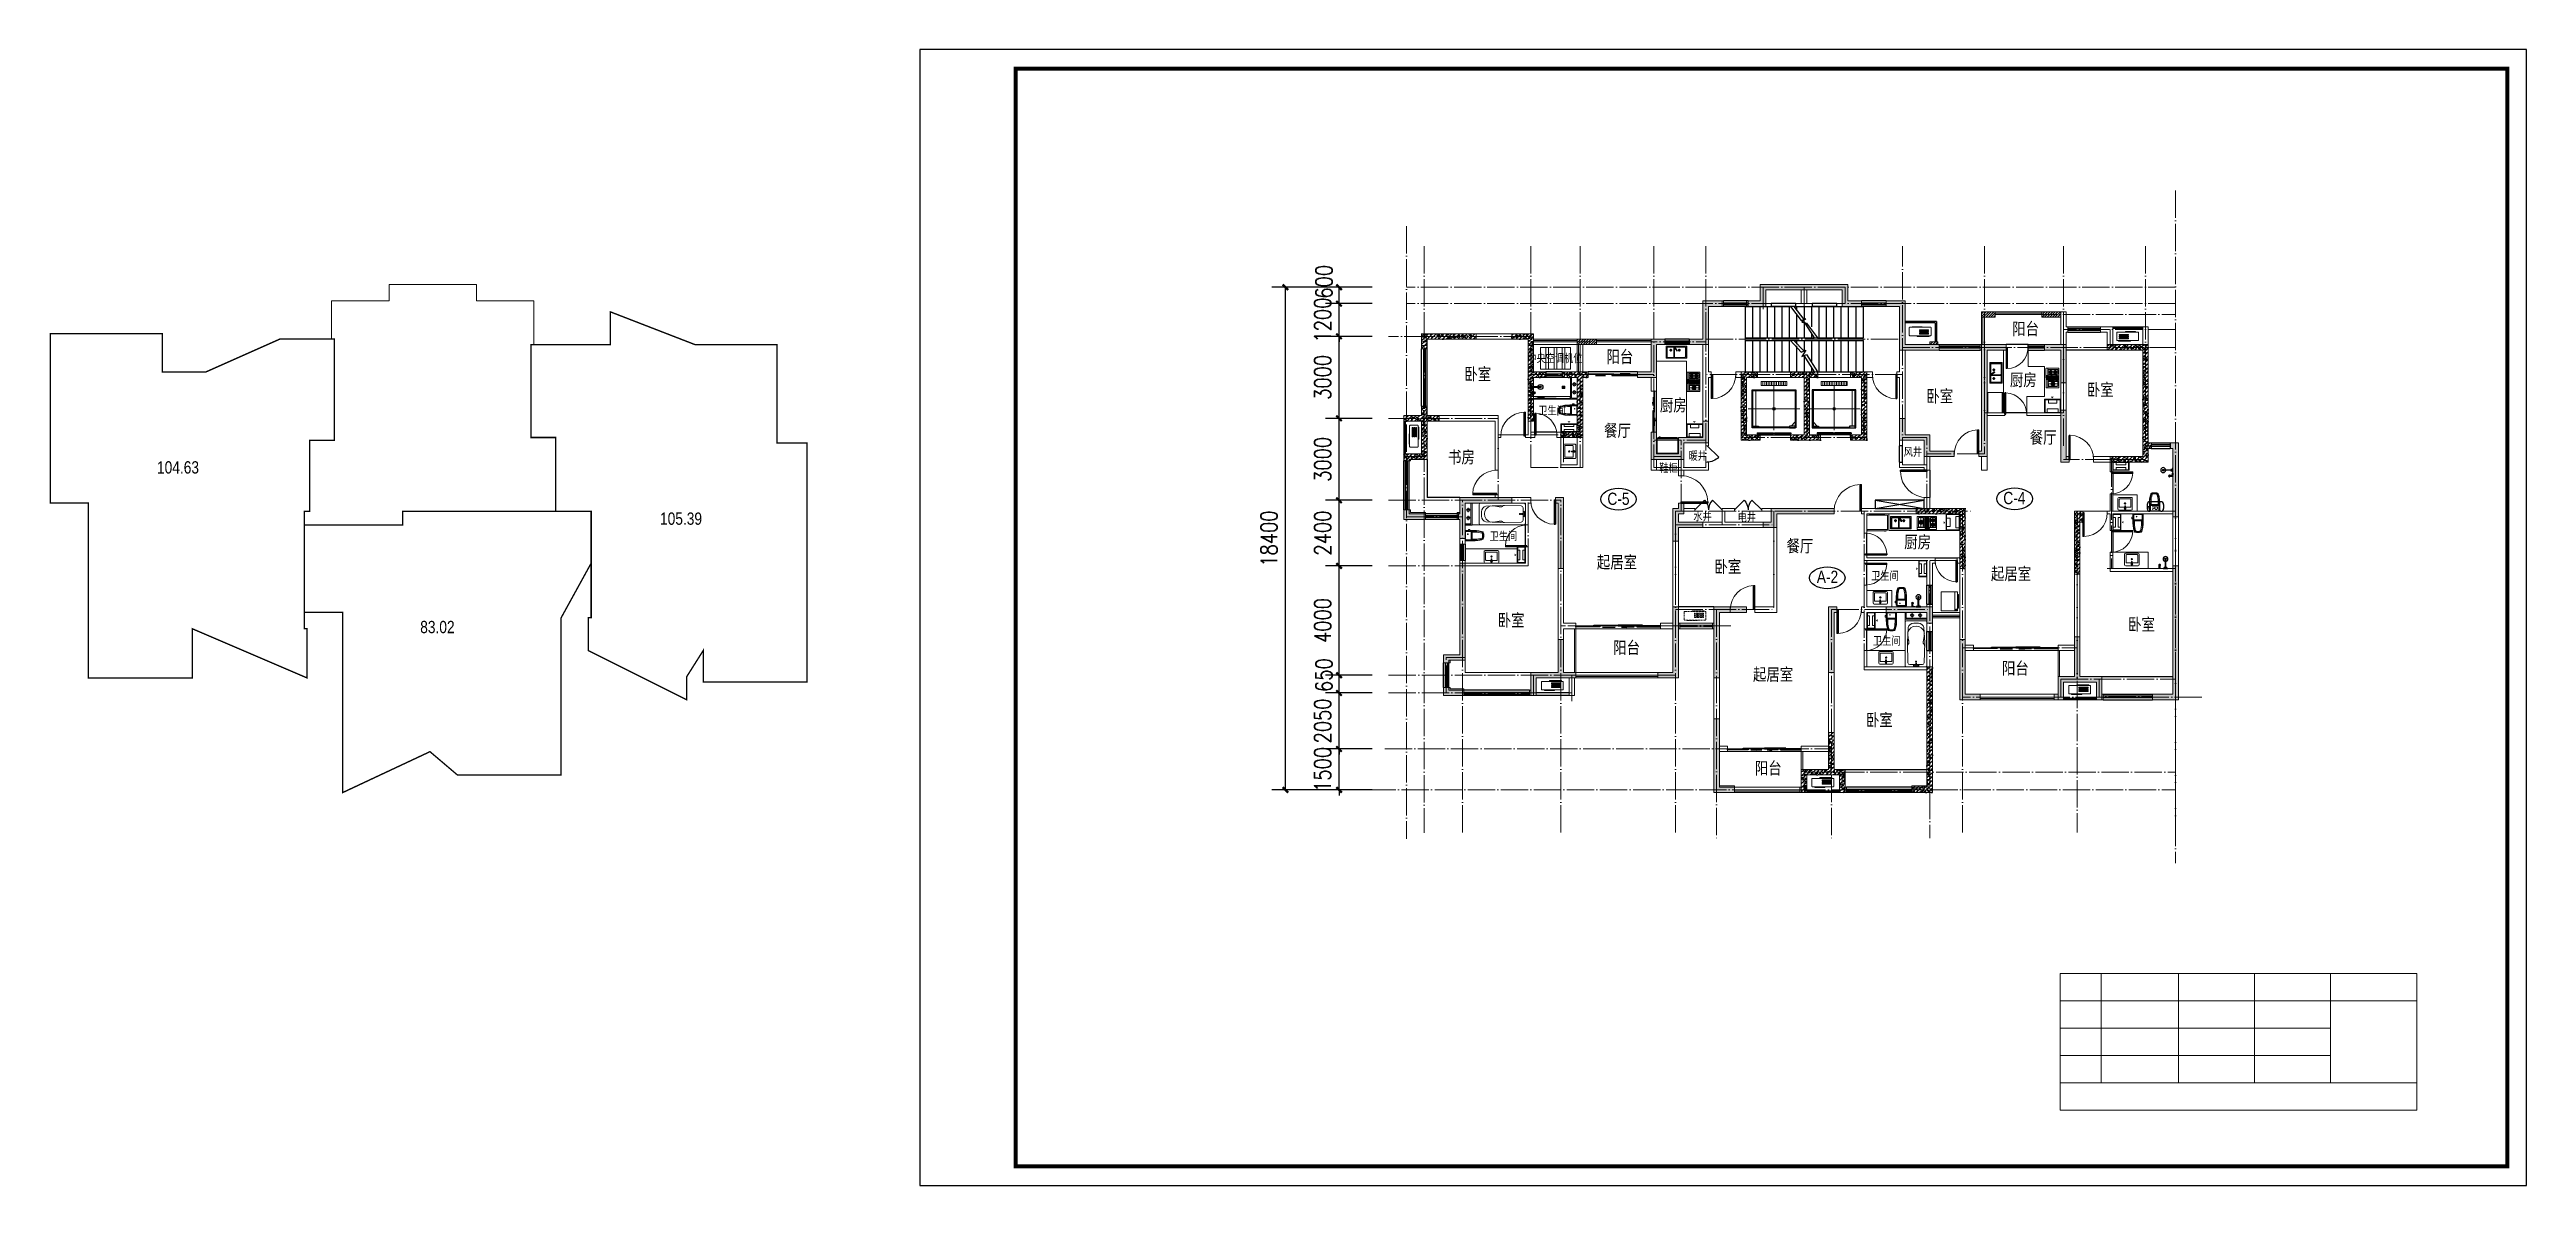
# Model space of a CAD drawing. Extents: x -20965 to 69695, y -16099 to 25481.
import ezdxf
from ezdxf.enums import TextEntityAlignment as Align

# ---------------------------------------------------------------- set-up
doc = ezdxf.new("R2010")
doc.units = 0
doc.header["$LTSCALE"] = 1000
doc.header["$MEASUREMENT"] = 0
doc.linetypes.add('DASH', pattern=[0.35, 0.25, -0.1])
doc.linetypes.add('DOTE', pattern=[2.42, 2, -0.2, 0.02, -0.2])
doc.layers.get('0').update_dxf_attribs({"linetype": 'CONTINUOUS'})
doc.layers.get('Defpoints').update_dxf_attribs({"linetype": 'CONTINUOUS'})
for name, color, linetype in [('4-LINE', 7, 'CONTINUOUS'), ('AXIS', 3, 'CONTINUOUS'), ('fd', 4, 'CONTINUOUS'), ('PUB_DIM', 3, 'CONTINUOUS'), ('PUB_TITLE', 4, 'CONTINUOUS'), ('RAIL', 163, 'CONTINUOUS'), ('STAIR', 3, 'CONTINUOUS'), ('T-DESW', 6, 'CONTINUOUS'), ('WC', 134, 'CONTINUOUS'), ('WINDOW', 4, 'CONTINUOUS')]:
    doc.layers.add(name, color=color, linetype=linetype)
for name, color, linetype, lineweight in [('DOTE', 251, 'DOTE', 0), ('WALL', 255, 'CONTINUOUS', 20), ('五金', 136, 'CONTINUOUS', 9), ('保温', 21, 'CONTINUOUS', 15), ('填充', 251, 'CONTINUOUS', 5), ('填充墙', 8, 'CONTINUOUS', 15), ('家具', 159, 'CONTINUOUS', 9), ('看线', 170, 'CONTINUOUS', 0), ('结构细线', 250, 'CONTINUOUS', 15), ('面积', 190, 'CONTINUOUS', 5)]:
    doc.layers.add(name, color=color, linetype=linetype, lineweight=lineweight)
doc.styles.add('Arial', font='ARIAL.TTF')
doc.styles.add('DIM_FONT', font='SIMPLEX.shx', dxfattribs={"width": 0.8})
doc.styles.add('HZ', font='txt', dxfattribs={"width": 0.7, "bigfont": 'hztxt'})
doc.dimstyles.new('DIMN200', dxfattribs={"dimscale": 2, "dimtxt": 300, "dimasz": 100, "dimexe": 250, "dimexo": 300, "dimgap": 150, "dimtad": 1, "dimdec": 0, "dimzin": 0, "dimdsep": 46, "dimtxsty": 'DIM_FONT', "dimblk": 'ARCHTICK', "dimcen": 0.09, "dimclrt": 7, "dimazin": 2, "dimtfac": 1, "dimtdec": 0, "dimtix": 1, "dimtmove": 2, "dimatfit": 3, "dimfxl": 0, "dimtolj": 1, "dimtzin": 0, "dimarcsym": 0})
pattern_1 = [(45, (-1937862.296, 602022.51), (-47.022601, 47.022601), [])]
pattern_2 = [(45, (-1589954.26, -19100.62), (-47.022601, 47.022601), [])]
pattern_3 = [(45, (-2010137.66, 221629.54), (-70.710678, 70.710678), []), (50, (-2010137.66, 221629.54), (286.904073, -25.100854), [30, -330]), (355, (-2010137.66, 221629.54), (-55.500533, 300.876853), [24, -264]), (100.4514, (-2010113.75, 221627.45), (231.403753, 275.775817), [25.496076, -280.456845]), (46.1842, (-2010137.66, 221709.54), (426.89642, -66.207606), [45, -495]), (96.6356, (-2010102.1, 221704.02), (373.86508, 389.64715), [38.244115, -420.6852]), (351.1842, (-2010137.66, 221709.54), (373.86478, 389.64744), [36, -396]), (21, (-2010097.66, 221689.54), (238.76282, -161.047556), [30, -330]), (326, (-2010097.66, 221689.54), (97.326133, 290.06002), [24, -264]), (71.4514, (-2010077.77, 221676.12), (336.08905, 129.0122), [25.496076, -280.456845]), (37.5, (-2010137.66, 221629.54), (4.863942, 133.1575415), [0, -260.8, 0, -268, 0, -265]), (7.5, (-2010137.66, 221629.54), (105.227815, 157.764685), [0, -152.8, 0, -254.8, 0, -101]), (327.5, (-2010226.86, 221629.54), (213.5289745, -9.0219487), [0, -100, 0, -312, 0, -414]), (317.5, (-2010266.86, 221629.54), (233.274468, 40.041993), [0, -130, 0, -207.2, 0, -294])]

msp = doc.modelspace()

# ---------------------------------------------------------------- texts
at = {"layer": 'T-DESW', "style": 'Arial', "width": 0.8}
for s, height, p in [('阳台', 450, (51362.1, 15034.9)), ('阳台', 450, (36511, 14011.5)), ('卧室', 450, (31311.4, 13380.8)), ('中央空调机位', 300, (34133.8, 14033.1)), ('厨房', 450, (51278.6, 13165.8)), ('厨房', 450, (38466.4, 12240.9)), ('卧室', 450, (48219.3, 12569.6)), ('卧室', 450, (54095.9, 12804)), ('卫生间', 300, (34029.2, 12118.4)), ('餐厅', 450, (36424.4, 11310.7)), ('风井', 300, (47236, 10603.5)), ('餐厅', 450, (52002.6, 11059.5)), ('104.63', 450, (-16263, 9961.1)), ('书房', 450, (30712.6, 10338.3)), ('鞋柜', 300, (38289.9, 10016.6)), ('暖井', 300, (39361.8, 10462.8)), ('105.39', 450, (2148.3, 8085.4)), ('水井', 300, (39536.8, 8242)), ('卫生间', 300, (32248.8, 7520.4)), ('餐厅', 450, (43102.5, 7083.8)), ('厨房', 450, (47411.1, 7230.4)), ('起居室', 450, (36404.9, 6492.4)), ('卧室', 450, (40464, 6329.8)), ('卫生间', 300, (46214.6, 6070.2)), ('起居室', 450, (50829.2, 6069.3)), ('83.02', 450, (-6768.6, 4117.5)), ('卧室', 450, (32530.5, 4368.4)), ('卧室', 450, (55606, 4217.2)), ('阳台', 450, (36760.2, 3362.3)), ('卫生间', 300, (46280.5, 3688.7)), ('起居室', 450, (42119.7, 2382.6)), ('阳台', 450, (50988.9, 2608)), ('卧室', 450, (46007.9, 717.9)), ('阳台', 450, (41945.2, -1046.2))]:
    msp.add_text(s, height=height, dxfattribs=at).set_placement(p, align=Align.CENTER)
for s, height, p in [('C-5', 450, (36055.3, 8812)), ('C-4', 450, (50546.3, 8839.1)), ('电井', 300, (40823.1, 8211.5)), ('A-2', 450, (43719.4, 5954.8))]:
    msp.add_text(s, height=height, dxfattribs=at).set_placement(p)

# ---------------------------------------------------------------- blocks, each defined once
blk = doc.blocks.new('$plan$00000489')
for p, q in [((-1520, -310), (-1520, 310)), ((-1470, 360), (-50, 360)), ((-81, 18), (-122, 12)), ((-64, 71), (-72, 27)), ((-29, 71), (-25, 30)), ((0, 310), (0, -310)), ((-50, -360), (-1470, -360)), ((-81, -18), (-122, -12)), ((-64, -71), (-72, -27)), ((-29, -71), (-25, -30))]:
    blk.add_line(p, q)
blk.add_lwpolyline([(-77, 81), (-77, 207, 0.398606), (-134, 267), (-810, 285), (-1299, 260, 0.354414), (-1441, 76), (-1441, -76, 0.354414), (-1299, -260), (-810, -285), (-134, -267, 0.398606), (-77, -207), (-77, -20)], format="xyb")
at = {"lineweight": 13}
for points in [[(-1090, 273), (-1074, 271), (-1056, 270), (-1039, 268), (-1022, 266), (-1005, 265), (-989, 263), (-974, 262), (-961, 260), (-949, 259), (-939, 257), (-929, 256), (-921, 255), (-914, 253), (-908, 252), (-902, 251), (-896, 250), (-891, 249), (-886, 247), (-881, 246), (-876, 245), (-871, 244), (-866, 243), (-860, 241), (-855, 240), (-849, 239), (-844, 238), (-838, 237), (-832, 236), (-826, 236), (-821, 235), (-816, 234), (-811, 234), (-806, 234), (-801, 234), (-797, 234), (-793, 235), (-790, 235), (-786, 236), (-783, 237), (-779, 238), (-776, 240), (-773, 241), (-770, 243), (-767, 245), (-764, 247), (-762, 249), (-759, 251), (-757, 253), (-754, 255), (-752, 257), (-750, 259), (-748, 262), (-746, 264), (-744, 265), (-742, 267), (-740, 269), (-737, 271), (-735, 272), (-733, 273), (-730, 274), (-727, 275), (-723, 276), (-719, 277), (-714, 278), (-709, 279), (-703, 280), (-696, 281), (-690, 282), (-683, 283)], [(-1090, -273), (-1074, -271), (-1056, -270), (-1039, -268), (-1022, -266), (-1005, -265), (-989, -263), (-974, -262), (-961, -260), (-949, -259), (-939, -257), (-929, -256), (-921, -255), (-914, -253), (-908, -252), (-902, -251), (-896, -250), (-891, -249), (-886, -247), (-881, -246), (-876, -245), (-871, -244), (-866, -243), (-860, -241), (-855, -240), (-849, -239), (-844, -238), (-838, -237), (-832, -236), (-826, -236), (-821, -235), (-816, -234), (-811, -234), (-806, -234), (-801, -234), (-797, -234), (-793, -235), (-790, -235), (-786, -236), (-783, -237), (-779, -238), (-776, -240), (-773, -241), (-770, -243), (-767, -245), (-764, -247), (-762, -249), (-759, -251), (-757, -253), (-754, -255), (-752, -257), (-750, -259), (-748, -262), (-746, -264), (-744, -265), (-742, -267), (-740, -269), (-737, -271), (-735, -272), (-733, -273), (-730, -274), (-727, -275), (-723, -276), (-719, -277), (-714, -278), (-709, -279), (-703, -280), (-696, -281), (-690, -282), (-685, -282)]]:
    blk.add_lwpolyline(points, dxfattribs=at)
blk.add_lwpolyline([(-77, 20), (-77, 81)])
for centre, radius in [((-178, 0), 17.6), ((-47, 71), 12.6), ((-47, -71), 12.6)]:
    blk.add_circle(centre, radius, dxfattribs=at)
for centre, radius in [((-178, 0), 11.6), ((-48, 0), 9.88)]:
    blk.add_circle(centre, radius)
for centre, radius, start, end in [((-1470, 310), 50, 90, 180), ((-122, 0), 12.5, 90, 270), ((-82, 28), 10, 278.24716, 349.78585), ((-47, 71), 17.6, 360, 180), ((-50, 310), 50, 0, 90), ((-324, 0), 300, 354.32287, 5.67713), ((-1470, -310), 50, 180, 270), ((-82, -28), 10, 10.21415, 81.75284), ((-47, -71), 17.6, 180, 0), ((-50, -310), 50, 270, 0)]:
    blk.add_arc(centre, radius, start, end)
blk.add_arc((-1073, 0), 276, 105.63845, 254.96294, dxfattribs=at)
blk = doc.blocks.new('A$C4EB5717C')
at = {"layer": '家具', "color": 8}
for p, q in [((520, 110), (520, 120)), ((883, 100), (530, 100)), ((893, 120), (893, 110))]:
    blk.add_line(p, q, dxfattribs=at)
at = {"layer": '家具'}
blk.add_lwpolyline([(220, 120), (980, 120, 0.414214), (1000, 140), (1000, 410, 0.414214), (980, 430), (220, 430, 0.414214), (200, 410), (200, 140, 0.414214)], format="xyb", close=True, dxfattribs=at)
at = {"layer": '家具', "color": 8}
for points in [[(269, 459), (709, 459), (709, 444), (269, 444)], [(290, 372), (626, 372), (626, 343), (290, 343)], [(290, 306), (626, 306), (626, 277), (290, 277)], [(290, 240), (626, 240), (626, 211), (290, 211)]]:
    blk.add_lwpolyline(points, close=True, dxfattribs=at)
for centre, start, end in [((530, 110), 180, 270), ((883, 110), 270, 0)]:
    blk.add_arc(centre, 10, start, end, dxfattribs=at)
blk = doc.blocks.new('A$C0C200289')
at = {"layer": '家具'}
for p, q in [((-150, 72), (-150, 597)), ((600, 597), (-150, 597)), ((-144, 72), (-150, 72)), ((-150, 53), (-150, 62)), ((-144, 62), (-150, 62)), ((-144, 62), (-144, 72)), ((568, 22), (-118, 22)), ((500, 623), (-48, 623)), ((-48, 613), (-48, 623)), ((500, 613), (-48, 613)), ((499, 22), (499, 0)), ((500, 613), (500, 623)), ((535, 22), (535, 0)), ((594, 62), (594, 72)), ((594, 72), (600, 72)), ((594, 62), (600, 62)), ((600, 72), (600, 597)), ((600, 53), (600, 62)), ((499, 0), (535, 0))]:
    blk.add_line(p, q, dxfattribs=at)
at = {"layer": '家具', "color": 251}
for p, q in [((594, 72), (-144, 72)), ((594, 62), (-144, 62))]:
    blk.add_line(p, q, dxfattribs=at)
at = {"layer": '家具'}
for centre, start, end in [((-118, 53), 180, 270), ((568, 53), 270, 0)]:
    blk.add_arc(centre, 31.5, start, end, dxfattribs=at)
blk = doc.blocks.new('A$C1BE601A8')
at = {"layer": '家具'}
for p, q in [((0, 0), (0, 450)), ((0, 450), (757, 450)), ((757, 0), (0, 0)), ((757, 450), (757, 0))]:
    blk.add_line(p, q, dxfattribs=at)
at = {"layer": '家具', "color": 251}
for p, q in [((10, 10), (10, 440)), ((10, 440), (747, 440)), ((747, 10), (10, 10)), ((41, 393), (41, 50)), ((273, 408), (56, 408)), ((56, 35), (273, 35)), ((226, 300), (130, 300)), ((178, 248), (178, 348)), ((288, 50), (288, 393)), ((315, 427), (293, 411)), ((293, 411), (390, 273)), ((311, 393), (311, 50)), ((412, 288), (315, 427)), ((695, 408), (326, 408)), ((326, 35), (695, 35)), ((534, 300), (438, 300)), ((486, 248), (486, 348)), ((710, 50), (710, 393)), ((747, 440), (747, 10))]:
    blk.add_line(p, q, dxfattribs=at)
for centre, radius in [((178, 300), 36.1), ((178, 300), 27.1), ((486, 300), 36.1), ((486, 300), 27.1)]:
    blk.add_circle(centre, radius, dxfattribs=at)
for centre, radius, start, end in [((56, 393), 15, 90, 180), ((56, 50), 15, 180, 270), ((273, 393), 15, 0, 90), ((273, 50), 15, 270, 0), ((304, 419), 21.7, 342.60679, 267.3353), ((326, 393), 15, 90, 180), ((326, 50), 15, 180, 270), ((401, 281), 13.3, 214.97105, 34.97105), ((695, 393), 15, 0, 90), ((695, 50), 15, 270, 0)]:
    blk.add_arc(centre, radius, start, end, dxfattribs=at)
blk = doc.blocks.new('ddfdf')
at = {"layer": '家具'}
for p, q in [((15801, -30110), (15801, -30822)), ((16260, -30111), (15801, -30110)), ((15801, -30822), (16260, -30822)), ((16270, -30121), (16270, -30812))]:
    blk.add_line(p, q, dxfattribs=at)
at = {"layer": '家具', "color": 251}
for p, q in [((15826, -30314), (15826, -30189)), ((15829, -30248), (15829, -30252)), ((15947, -30248), (15829, -30248)), ((15829, -30252), (15947, -30252)), ((15829, -30682), (15829, -30686)), ((15904, -30682), (15829, -30682)), ((15829, -30686), (15904, -30686)), ((15831, -30750), (15831, -30624)), ((15832, -30556), (15832, -30379)), ((15832, -30379), (15849, -30379)), ((15849, -30556), (15832, -30556)), ((15834, -30314), (15834, -30189)), ((15839, -30750), (15839, -30624)), ((15849, -30379), (15849, -30556)), ((15856, -30159), (16163, -30159)), ((15856, -30167), (16163, -30167)), ((16163, -30337), (15856, -30336)), ((16163, -30345), (15856, -30344)), ((15861, -30594), (16167, -30595)), ((15861, -30602), (16167, -30603)), ((16167, -30772), (15861, -30772)), ((16167, -30780), (15861, -30780)), ((15878, -30556), (15878, -30380)), ((15878, -30380), (15894, -30380)), ((15894, -30556), (15878, -30556)), ((15894, -30380), (15894, -30556)), ((15904, -30686), (15904, -30682)), ((15923, -30556), (15923, -30380)), ((15923, -30380), (15940, -30380)), ((15940, -30556), (15923, -30556)), ((15937, -30595), (15937, -30654)), ((15942, -30595), (15937, -30595)), ((15937, -30654), (15942, -30654)), ((15937, -30780), (15937, -30720)), ((15937, -30720), (15942, -30720)), ((15942, -30780), (15937, -30780)), ((15940, -30380), (15940, -30556)), ((15942, -30654), (15942, -30595)), ((15942, -30720), (15942, -30780)), ((15947, -30252), (15947, -30248)), ((15952, -30159), (15957, -30157)), ((15968, -30208), (15952, -30159)), ((15968, -30295), (15952, -30344)), ((15952, -30344), (15957, -30346)), ((15957, -30157), (15973, -30206)), ((15957, -30346), (15973, -30297)), ((15973, -30206), (15968, -30208)), ((15973, -30297), (15968, -30295)), ((15968, -30556), (15968, -30380)), ((15968, -30380), (15985, -30380)), ((15985, -30556), (15968, -30556)), ((15968, -30684), (15968, -30688)), ((16063, -30684), (15968, -30684)), ((15968, -30688), (16063, -30688)), ((15985, -30380), (15985, -30556)), ((16014, -30556), (16014, -30380)), ((16014, -30380), (16030, -30380)), ((16030, -30556), (16014, -30556)), ((16030, -30380), (16030, -30556)), ((16062, -30157), (16046, -30206)), ((16046, -30206), (16051, -30208)), ((16046, -30297), (16051, -30295)), ((16062, -30346), (16046, -30297)), ((16051, -30208), (16067, -30159)), ((16051, -30295), (16067, -30344)), ((16059, -30556), (16059, -30380)), ((16059, -30380), (16076, -30380)), ((16076, -30556), (16059, -30556)), ((16067, -30159), (16062, -30157)), ((16067, -30344), (16062, -30346)), ((16063, -30688), (16063, -30684)), ((16072, -30252), (16072, -30248)), ((16072, -30248), (16190, -30248)), ((16190, -30253), (16072, -30252)), ((16076, -30380), (16076, -30556)), ((16095, -30595), (16095, -30654)), ((16099, -30595), (16095, -30595)), ((16095, -30654), (16099, -30654)), ((16095, -30780), (16095, -30720)), ((16095, -30720), (16099, -30720)), ((16099, -30780), (16095, -30780)), ((16099, -30654), (16099, -30595)), ((16099, -30720), (16099, -30780)), ((16104, -30556), (16104, -30380)), ((16104, -30380), (16121, -30380)), ((16121, -30556), (16104, -30556)), ((16121, -30380), (16121, -30556)), ((16126, -30690), (16126, -30685)), ((16126, -30685), (16199, -30685)), ((16199, -30690), (16126, -30690)), ((16150, -30556), (16150, -30380)), ((16150, -30380), (16166, -30380)), ((16166, -30556), (16150, -30556)), ((16166, -30380), (16166, -30556)), ((16185, -30189), (16185, -30315)), ((16189, -30625), (16189, -30750)), ((16190, -30248), (16190, -30253)), ((16193, -30189), (16193, -30315)), ((16197, -30625), (16197, -30750)), ((16199, -30685), (16199, -30690)), ((16201, -30822), (16202, -30111))]:
    blk.add_line(p, q, dxfattribs=at)
for centre, radius in [((15936, -30685), 63.7), ((15936, -30685), 43), ((15936, -30685), 38), ((15936, -30685), 23), ((16013, -30253), 70.1), ((16013, -30253), 47.3), ((16013, -30253), 41.8), ((16013, -30253), 25.3), ((16096, -30687), 63.7), ((16096, -30687), 43), ((16096, -30687), 38), ((16096, -30687), 23), ((16235, -30426), 16.2), ((16238, -30542), 16.2), ((16240, -30485), 16.2)]:
    blk.add_circle(centre, radius, dxfattribs=at)
for centre, radius, start, end in [((15856, -30189), 30, 89.96104, 179.96104), ((15856, -30314), 30, 179.96104, 269.96104), ((15861, -30624), 30, 89.96104, 179.96104), ((15861, -30750), 30, 179.96104, 269.96104), ((15856, -30189), 22, 89.96104, 179.96104), ((15856, -30314), 22, 179.96104, 269.96104), ((15861, -30624), 22, 89.96104, 179.96104), ((15861, -30750), 22, 179.96104, 269.96104), ((16163, -30189), 30, 359.96104, 89.96104), ((16163, -30189), 22, 359.96104, 89.96104), ((16163, -30315), 30, 269.96104, 359.96104), ((16163, -30315), 22, 269.96104, 359.96104), ((16167, -30625), 30, 359.96104, 89.96104), ((16167, -30625), 22, 359.96104, 89.96104), ((16167, -30750), 30, 269.96104, 359.96104), ((16167, -30750), 22, 269.96104, 359.96104)]:
    blk.add_arc(centre, radius, start, end, dxfattribs=at)
at = {"layer": '家具'}
for centre, start, end in [((16260, -30121), 0, 89.96104), ((16260, -30812), 269.96104, 0)]:
    blk.add_arc(centre, 10, start, end, dxfattribs=at)
blk = doc.blocks.new('ev')
at = {"layer": '结构细线'}
h = blk.add_hatch(dxfattribs=at)
h.set_pattern_fill('ANSI31', color=256, scale=500, angle=45, style=0)
h.paths.add_polyline_path([(1227964, -497919), (1228914, -497919), (1228914, -497769), (1227964, -497769)])
at = {"layer": 'RAIL'}
blk.add_line((1227814, -499409), (1227669, -499249), dxfattribs=at)
for points in [[(1227639, -499469), (1229239, -499469), (1229239, -498069), (1227639, -498069)], [(1227871, -499469), (1227669, -499469), (1227669, -499409), (1227871, -499409)], [(1229008, -499469), (1229209, -499469), (1229209, -499409), (1229008, -499409)]]:
    blk.add_lwpolyline(points, close=True, dxfattribs=at)
for points in [[(1229209, -499439), (1229209, -499439), (1229209, -498099), (1227669, -498099), (1227669, -499439), (1227669, -499439)], [(1227871, -499439), (1229008, -499439)]]:
    blk.add_lwpolyline(points, dxfattribs=at)
at = {"layer": '看线'}
blk.add_line((1229099, -499409), (1229099, -498099), dxfattribs=at)
at = {"layer": '结构细线'}
for p, q in [((1228439, -497919), (1228439, -499552)), ((1227489, -498769), (1229389, -498769))]:
    blk.add_line(p, q, dxfattribs=at)
blk.add_lwpolyline([(1227964, -497919), (1228914, -497919), (1228914, -497769), (1227964, -497769)], close=True, dxfattribs=at)
blk.add_circle((1228439, -498769), 50, dxfattribs=at)
blk = doc.blocks.new('A$C37A63D83')
at = {"layer": '家具'}
for p, q in [((0, 125), (0, 165)), ((38, 172), (7, 172)), ((38, 118), (7, 118)), ((40, 170), (40, 275)), ((40, 23), (40, 122)), ((229, 0), (63, 0)), ((229, 0), (396, 0)), ((405, 279), (405, 280)), ((409, 230), (409, 316)), ((418, 23), (418, 275))]:
    blk.add_line(p, q, dxfattribs=at)
at = {"layer": '家具', "color": 8}
for p, q in [((38, 172), (42, 172)), ((38, 118), (42, 118)), ((40, 153), (40, 162)), ((40, 137), (40, 146)), ((40, 121), (40, 130)), ((49, 230), (49, 316)), ((49, 230), (229, 230)), ((49, 230), (91, 212)), ((49, 125), (49, 165)), ((54, 279), (54, 280)), ((63, 275), (58, 275)), ((63, 253), (63, 275)), ((76, 36), (76, 198)), ((81, 235), (229, 235)), ((91, 212), (229, 212)), ((99, 250), (99, 356)), ((99, 221), (229, 221)), ((229, 14), (99, 14)), ((229, 247), (103, 247)), ((111, 247), (229, 247)), ((152, 636), (128, 636)), ((136, 660), (323, 660)), ((229, 660), (136, 660)), ((162, 636), (152, 636)), ((162, 636), (229, 636)), ((297, 636), (229, 636)), ((229, 247), (356, 247)), ((348, 247), (229, 247)), ((378, 235), (229, 235)), ((409, 230), (229, 230)), ((360, 221), (229, 221)), ((368, 212), (229, 212)), ((229, 14), (360, 14)), ((297, 636), (307, 636)), ((307, 636), (331, 636)), ((360, 250), (360, 356)), ((409, 230), (368, 212)), ((382, 36), (382, 198)), ((396, 253), (396, 275)), ((396, 275), (400, 275))]:
    blk.add_line(p, q, dxfattribs=at)
blk.add_circle((176, 95), 11.4, dxfattribs=at)
at = {"layer": '家具'}
for centre, radius, start, end in [((7, 165), 7.2, 90, 180), ((7, 125), 7.2, 180, 270), ((7035, 15), 7000, 176.39994, 177.87525), ((63, 23), 22.5, 180, 270), ((979, 321), 939, 160.46268, 171.82378), ((107, 630), 13.5, 147.26486, 160.46289), ((159, 597), 75.7, 123.74728, 147.26486), ((217, 423), 257, 87.12096, 112.8427), ((242, 423), 257, 67.1573, 92.87904), ((300, 597), 75.7, 32.73514, 56.25272), ((346, 630), 13.5, 21.34013, 45.04567), ((352, 630), 13.5, 19.53711, 32.73514), ((-520, 321), 939, 8.17733, 19.53711), ((396, 23), 22.5, 270, 0), ((-6576, 15), 7000, 2.12475, 3.60006)]:
    blk.add_arc(centre, radius, start, end, dxfattribs=at)
at = {"layer": '家具', "color": 8}
for centre, radius, start, end in [((42, 165), 7.2, 0, 90), ((42, 125), 7.2, 270, 0), ((545, 367), 499, 169.88512, 189.98228), ((824, 353), 776, 158.65987, 172.47632), ((58, 279), 4.5, 180, 270), ((942, 340), 881, 161.70587, 184.28974), ((81, 253), 18, 180, 270), ((99, 198), 22.5, 90, 180), ((99, 36), 22.5, 180, 270), ((933, 353), 834, 161.50274, 179.81806), ((103, 250), 3.6, 180, 270), ((113, 630), 13.5, 134.95433, 158.65987), ((347, 396), 344, 131.92233, 134.95433), ((130, 611), 25.3, 94.61237, 166.25294), ((138, 626), 34, 87.42069, 128.06865), ((159, 612), 18, 109.18125, 161.50274), ((214, 386), 250, 86.59247, 104.15157), ((245, 386), 250, 75.84843, 93.40753), ((300, 612), 18, 18.49726, 70.81875), ((-474, 353), 834, 0.18194, 18.49726), ((321, 626), 34, 51.93135, 92.57931), ((329, 611), 25.3, 13.74706, 85.38763), ((112, 396), 344, 45.04567, 48.07767), ((-483, 340), 881, 355.71026, 18.29413), ((356, 250), 3.6, 270, 0), ((-365, 353), 776, 7.52368, 21.34013), ((360, 198), 22.5, 0, 90), ((360, 36), 22.5, 270, 0), ((378, 253), 18, 270, 0), ((400, 279), 4.5, 270, 0), ((-86, 367), 499, 350.01772, 10.11488)]:
    blk.add_arc(centre, radius, start, end, dxfattribs=at)
blk = doc.blocks.new('dfdsf')
at = {"layer": '家具'}
for p, q in [((-6119, -27345), (-6119, -27726)), ((-5626, -27307), (-6081, -27307)), ((-6081, -27765), (-5626, -27765)), ((-5588, -27726), (-5588, -27345))]:
    blk.add_line(p, q, dxfattribs=at)
at = {"layer": '家具', "color": 8}
for p, q in [((-6068, -27695), (-6068, -27428)), ((-6049, -27409), (-5869, -27409)), ((-5658, -27714), (-6049, -27714)), ((-5872, -27364), (-5886, -27364)), ((-5867, -27351), (-5876, -27341)), ((-5867, -27377), (-5876, -27387)), ((-5870, -27392), (-5866, -27466)), ((-5866, -27466), (-5841, -27466)), ((-5854, -27345), (-5854, -27332)), ((-5854, -27383), (-5854, -27396)), ((-5837, -27392), (-5841, -27466)), ((-5831, -27341), (-5840, -27350)), ((-5831, -27387), (-5840, -27377)), ((-5838, -27409), (-5658, -27409)), ((-5835, -27364), (-5821, -27364)), ((-5639, -27428), (-5639, -27695))]:
    blk.add_line(p, q, dxfattribs=at)
for centre, radius in [((-5854, -27364), 32.3), ((-5855, -27549), 25.4), ((-5854, -27364), 18.8), ((-5855, -27549), 16)]:
    blk.add_circle(centre, radius, dxfattribs=at)
at = {"layer": '家具'}
for centre, start, end in [((-6081, -27345), 90, 180), ((-6081, -27726), 180, 270), ((-5626, -27345), 0, 90), ((-5626, -27726), 270, 0)]:
    blk.add_arc(centre, 38.1, start, end, dxfattribs=at)
at = {"layer": '家具', "color": 8}
for centre, start, end in [((-6049, -27428), 90, 180), ((-6049, -27695), 180, 270), ((-5658, -27428), 0, 90), ((-5658, -27695), 270, 0)]:
    blk.add_arc(centre, 19.1, start, end, dxfattribs=at)
blk = doc.blocks.new('A$C0CD3177F')
at = {"layer": '家具', "color": 8, "linetype": 'DASH', "ltscale": 0.3}
for p, q in [((320, 10), (320, 20)), ((693, 20), (693, 10)), ((683, 0), (330, 0))]:
    blk.add_line(p, q, dxfattribs=at)
at = {"layer": '家具', "linetype": 'DASH', "ltscale": 0.3}
blk.add_lwpolyline([(20, 20), (780, 20, 0.414214), (800, 40), (800, 310, 0.414214), (780, 330), (20, 330, 0.414214), (0, 310), (0, 40, 0.414214)], format="xyb", close=True, dxfattribs=at)
at = {"layer": '家具', "color": 8, "linetype": 'DASH', "ltscale": 0.3}
for points in [[(69, 359), (509, 359), (509, 344), (69, 344)], [(90, 272), (426, 272), (426, 243), (90, 243)], [(90, 206), (426, 206), (426, 177), (90, 177)], [(90, 140), (426, 140), (426, 111), (90, 111)]]:
    blk.add_lwpolyline(points, close=True, dxfattribs=at)
for centre, start, end in [((330, 10), 180, 270), ((683, 10), 270, 0)]:
    blk.add_arc(centre, 10, start, end, dxfattribs=at)
blk = doc.blocks.new('A$C6EA5130D')
at = {"layer": '五金', "lineweight": -3}
for p, q in [((68, 25), (68, 15)), ((85, 353), (85, 30)), ((95, 30), (95, 353)), ((111, 25), (111, 15)), ((291, 38), (291, 113)), ((321, 60), (291, 60)), ((321, 38), (321, 113))]:
    blk.add_line(p, q, dxfattribs=at)
at = {"layer": '五金', "color": 8}
for p, q in [((75, 22), (75, 15)), ((105, 25), (105, 15))]:
    blk.add_line(p, q, dxfattribs=at)
at = {"layer": '五金', "lineweight": -3}
for points in [[(175, 0), (5, 0), (5, 10), (34, 15), (80, 15)], [(62, 46), (52, 46), (52, 50), (62, 50)], [(75, 25), (62, 25), (62, 70), (85, 70)], [(95, 70), (118, 70), (118, 25), (105, 25)], [(100, 15), (145, 15), (175, 10), (175, 0)], [(118, 50), (128, 50), (128, 46), (118, 46)], [(294, 29), (294, 0), (317, 0), (317, 29)]]:
    blk.add_lwpolyline(points, dxfattribs=at)
for points in [[(59, 0), (59, 10), (121, 10), (121, 0)], [(261, 0), (261, 10), (205, 10), (205, 0)]]:
    blk.add_lwpolyline(points, close=True, dxfattribs=at)
at = {"layer": '五金', "color": 8}
for points in [[(80, 22), (75, 22), (75, 50), (85, 50)], [(95, 50), (105, 50), (105, 22), (100, 22)]]:
    blk.add_lwpolyline(points, dxfattribs=at)
blk.add_lwpolyline([(80, 10), (80, 30), (100, 30), (100, 10)], close=True, dxfattribs=at)
at = {"layer": '五金', "lineweight": -3}
blk.add_circle((90, 353), 89.5, dxfattribs=at)
at = {"layer": '五金', "color": 8}
for centre, radius in [((90, 353), 5), ((306, 87), 15), ((306, 38), 15)]:
    blk.add_circle(centre, radius, dxfattribs=at)
for centre, radius, start, end in [((90, 353), 35, 278.21321, 261.78679), ((90, 353), 9, 303.74899, 236.25101), ((306, 87), 17, 331.92751, 208.07249), ((306, 38), 17, 151.92751, 226.66408), ((306, 38), 17, 313.33592, 28.07249)]:
    blk.add_arc(centre, radius, start, end, dxfattribs=at)
at = {"layer": '五金', "lineweight": -3}
for centre, start, end in [((274, 107), 19.67326, 73.58193), ((337, 107), 106.41807, 160.32674)]:
    blk.add_arc(centre, 17.7, start, end, dxfattribs=at)
at = {"layer": '五金', "lineweight": -3, "extrusion": (0, 0, -1)}
for centre, major_axis, ratio, start_param, end_param in [((306, 136), (33.6, 0), 0.612909, 2.761972, 6.662806), ((306, 126), (-31.4, 0), 0.47884, -1.072899, 4.214492)]:
    blk.add_ellipse(centre, major_axis=major_axis, ratio=ratio, start_param=start_param, end_param=end_param, dxfattribs=at)
blk = doc.blocks.new('wash')
at = {"layer": '家具'}
blk.add_line((1203882, -500462), (1203882, -501162), dxfattribs=at)
for points in [[(1203382, -500462), (1203382, -501162), (1203982, -501162), (1203982, -500462)], [(1203952, -500532), (1203912, -500532), (1203912, -500492), (1203952, -500492)], [(1204002, -501062), (1204002, -500562), (1203982, -500562), (1203982, -501062)], [(1204002, -501062), (1204012, -501062), (1204012, -500562), (1204002, -500562)]]:
    blk.add_lwpolyline(points, close=True, dxfattribs=at)
blk = doc.blocks.new('A$C6CE46E26')
at = {"layer": 'fd'}
blk.add_lwpolyline([(0, 284, 100, 0, 0), (62, 284, 0, 0, 0)], format="xyseb", dxfattribs=at)
at = {"layer": '家具'}
for p, q in [((112, 452), (239, 452)), ((112, 148), (239, 148)), ((239, 148), (239, 452)), ((445, 98), (445, 502)), ((572, 502), (445, 502)), ((572, 98), (445, 98))]:
    blk.add_line(p, q, dxfattribs=at)
for points in [[(592, 0), (592, 600), (92, 600), (92, 0)], [(572, 20), (572, 580), (112, 580), (112, 20)]]:
    blk.add_lwpolyline(points, close=True, dxfattribs=at)
blk = doc.blocks.new('A$C0032228E')
at = {"layer": 'fd'}
blk.add_lwpolyline([(302, 0, 100, 0, 0), (302, 62, 0, 0, 0)], format="xyseb", dxfattribs=at)
at = {"layer": '家具'}
for p, q in [((123, 372), (123, 295)), ((477, 295), (123, 295)), ((477, 189), (123, 189)), ((123, 112), (123, 189)), ((477, 372), (477, 295)), ((477, 112), (477, 189))]:
    blk.add_line(p, q, dxfattribs=at)
for points in [[(600, 392), (0, 392), (0, 92), (600, 92)], [(580, 372), (20, 372), (20, 112), (580, 112)]]:
    blk.add_lwpolyline(points, close=True, dxfattribs=at)
blk = doc.blocks.new('_ArchTick')
at = {"color": 0, "linetype": 'ByBlock', "const_width": 0.4}
blk.add_lwpolyline([(-0.5, -0.5), (0.5, 0.5)], dxfattribs=at)
blk = doc.blocks.new('*D28')
at = {"layer": 'Defpoints', "color": 0}
for p in [(24271, 16780), (28048, 16780), (28048, -1620)]:
    blk.add_point(p, dxfattribs=at)
at = {"layer": 'PUB_DIM', "color": 0, "lineweight": -2}
for p, q in [((27448, 16780), (23771, 16780)), ((24271, -1620), (24271, 16780)), ((27448, -1620), (23771, -1620))]:
    blk.add_line(p, q, dxfattribs=at)
at = {"layer": 'PUB_DIM', "color": 0, "lineweight": -2, "xscale": 200, "yscale": 200, "zscale": 200}
for p, rotation in [((24271, 16780), 90), ((24271, -1620), 270)]:
    blk.add_blockref('_ArchTick', p, dxfattribs=dict(at, rotation=rotation))
at = {"layer": 'PUB_DIM', "color": 7, "insert": (23671, 7580), "char_height": 600, "attachment_point": 5, "rotation": 90, "style": 'DIM_FONT'}
blk.add_mtext('\\A1;18400', dxfattribs=at)
blk = doc.blocks.new('*D29')
at = {"layer": 'Defpoints', "color": 0}
for p in [(26233, 16780), (28048, 16780), (28048, 16180)]:
    blk.add_point(p, dxfattribs=at)
at = {"layer": 'PUB_DIM', "color": 0, "lineweight": -2}
for p, q in [((27448, 16780), (25733, 16780)), ((26233, 16180), (26233, 16780)), ((27448, 16180), (25733, 16180))]:
    blk.add_line(p, q, dxfattribs=at)
at = {"layer": 'PUB_DIM', "color": 0, "lineweight": -2, "xscale": 200, "yscale": 200, "zscale": 200}
for p, rotation in [((26233, 16780), 90), ((26233, 16180), 270)]:
    blk.add_blockref('_ArchTick', p, dxfattribs=dict(at, rotation=rotation))
at = {"layer": 'PUB_DIM', "color": 7, "insert": (25683, 16980), "char_height": 600, "attachment_point": 5, "rotation": 90, "style": 'DIM_FONT'}
blk.add_mtext('\\A1;600', dxfattribs=at)
blk = doc.blocks.new('*D30')
at = {"layer": 'Defpoints', "color": 0}
for p in [(26233, 16180), (28048, 16180), (28048, 14980)]:
    blk.add_point(p, dxfattribs=at)
at = {"layer": 'PUB_DIM', "color": 0, "lineweight": -2}
for p, q in [((26233, 16180), (26233, 16380)), ((27448, 16180), (25733, 16180)), ((26233, 14980), (26233, 16180)), ((27448, 14980), (25733, 14980)), ((26233, 14980), (26233, 14780))]:
    blk.add_line(p, q, dxfattribs=at)
at = {"layer": 'PUB_DIM', "color": 0, "lineweight": -2, "xscale": 200, "yscale": 200, "zscale": 200}
for p, rotation in [((26233, 16180), 270), ((26233, 14980), 90)]:
    blk.add_blockref('_ArchTick', p, dxfattribs=dict(at, rotation=rotation))
at = {"layer": 'PUB_DIM', "color": 7, "insert": (25633, 15580), "char_height": 600, "attachment_point": 5, "rotation": 90, "style": 'DIM_FONT'}
blk.add_mtext('\\A1;1200', dxfattribs=at)
blk = doc.blocks.new('*D31')
at = {"layer": 'Defpoints', "color": 0}
for p in [(26233, 14980), (28048, 14980), (28048, 11980)]:
    blk.add_point(p, dxfattribs=at)
at = {"layer": 'PUB_DIM', "color": 0, "lineweight": -2}
for p, q in [((27448, 14980), (25733, 14980)), ((26233, 11980), (26233, 14980)), ((27448, 11980), (25733, 11980))]:
    blk.add_line(p, q, dxfattribs=at)
at = {"layer": 'PUB_DIM', "color": 0, "lineweight": -2, "xscale": 200, "yscale": 200, "zscale": 200}
for p, rotation in [((26233, 14980), 90), ((26233, 11980), 270)]:
    blk.add_blockref('_ArchTick', p, dxfattribs=dict(at, rotation=rotation))
at = {"layer": 'PUB_DIM', "color": 7, "insert": (25633, 13480), "char_height": 600, "attachment_point": 5, "rotation": 90, "style": 'DIM_FONT'}
blk.add_mtext('\\A1;3000', dxfattribs=at)
blk = doc.blocks.new('*D32')
at = {"layer": 'Defpoints', "color": 0}
for p in [(26233, 11980), (28048, 11980), (28048, 8980)]:
    blk.add_point(p, dxfattribs=at)
at = {"layer": 'PUB_DIM', "color": 0, "lineweight": -2}
for p, q in [((27448, 11980), (25733, 11980)), ((26233, 8980), (26233, 11980)), ((27448, 8980), (25733, 8980))]:
    blk.add_line(p, q, dxfattribs=at)
at = {"layer": 'PUB_DIM', "color": 0, "lineweight": -2, "xscale": 200, "yscale": 200, "zscale": 200}
for p, rotation in [((26233, 11980), 90), ((26233, 8980), 270)]:
    blk.add_blockref('_ArchTick', p, dxfattribs=dict(at, rotation=rotation))
at = {"layer": 'PUB_DIM', "color": 7, "insert": (25633, 10480), "char_height": 600, "attachment_point": 5, "rotation": 90, "style": 'DIM_FONT'}
blk.add_mtext('\\A1;3000', dxfattribs=at)
blk = doc.blocks.new('*D33')
at = {"layer": 'Defpoints', "color": 0}
for p in [(26233, 8980), (28048, 8980), (28048, 6580)]:
    blk.add_point(p, dxfattribs=at)
at = {"layer": 'PUB_DIM', "color": 0, "lineweight": -2}
for p, q in [((27448, 8980), (25733, 8980)), ((26233, 6580), (26233, 8980)), ((27448, 6580), (25733, 6580))]:
    blk.add_line(p, q, dxfattribs=at)
at = {"layer": 'PUB_DIM', "color": 0, "lineweight": -2, "xscale": 200, "yscale": 200, "zscale": 200}
for p, rotation in [((26233, 8980), 90), ((26233, 6580), 270)]:
    blk.add_blockref('_ArchTick', p, dxfattribs=dict(at, rotation=rotation))
at = {"layer": 'PUB_DIM', "color": 7, "insert": (25633, 7780), "char_height": 600, "attachment_point": 5, "rotation": 90, "style": 'DIM_FONT'}
blk.add_mtext('\\A1;2400', dxfattribs=at)
blk = doc.blocks.new('*D34')
at = {"layer": 'Defpoints', "color": 0}
for p in [(26233, 6580), (28048, 6580), (28048, 2580)]:
    blk.add_point(p, dxfattribs=at)
at = {"layer": 'PUB_DIM', "color": 0, "lineweight": -2}
for p, q in [((27448, 6580), (25733, 6580)), ((26233, 2580), (26233, 6580)), ((27448, 2580), (25733, 2580))]:
    blk.add_line(p, q, dxfattribs=at)
at = {"layer": 'PUB_DIM', "color": 0, "lineweight": -2, "xscale": 200, "yscale": 200, "zscale": 200}
for p, rotation in [((26233, 6580), 90), ((26233, 2580), 270)]:
    blk.add_blockref('_ArchTick', p, dxfattribs=dict(at, rotation=rotation))
at = {"layer": 'PUB_DIM', "color": 7, "insert": (25633, 4580), "char_height": 600, "attachment_point": 5, "rotation": 90, "style": 'DIM_FONT'}
blk.add_mtext('\\A1;4000', dxfattribs=at)
blk = doc.blocks.new('*D35')
at = {"layer": 'Defpoints', "color": 0}
for p in [(26233, 2580), (28048, 2580), (28048, 1930)]:
    blk.add_point(p, dxfattribs=at)
at = {"layer": 'PUB_DIM', "color": 0, "lineweight": -2}
for p, q in [((27448, 2580), (25733, 2580)), ((27448, 1930), (25733, 1930)), ((26233, 1930), (26233, 2580))]:
    blk.add_line(p, q, dxfattribs=at)
at = {"layer": 'PUB_DIM', "color": 0, "lineweight": -2, "xscale": 200, "yscale": 200, "zscale": 200}
for p, rotation in [((26233, 2580), 90), ((26233, 1930), 270)]:
    blk.add_blockref('_ArchTick', p, dxfattribs=dict(at, rotation=rotation))
at = {"layer": 'PUB_DIM', "color": 7, "insert": (25683, 2580), "char_height": 600, "attachment_point": 5, "rotation": 90, "style": 'DIM_FONT'}
blk.add_mtext('\\A1;650', dxfattribs=at)
blk = doc.blocks.new('*D36')
at = {"layer": 'Defpoints', "color": 0}
for p in [(26233, 1930), (28048, 1930), (28048, -120)]:
    blk.add_point(p, dxfattribs=at)
at = {"layer": 'PUB_DIM', "color": 0, "lineweight": -2}
for p, q in [((27448, 1930), (25733, 1930)), ((26233, 1930), (26233, 2130)), ((26233, -120), (26233, 1930)), ((27448, -120), (25733, -120)), ((26233, -120), (26233, -320))]:
    blk.add_line(p, q, dxfattribs=at)
at = {"layer": 'PUB_DIM', "color": 0, "lineweight": -2, "xscale": 200, "yscale": 200, "zscale": 200}
for p, rotation in [((26233, 1930), 270), ((26233, -120), 90)]:
    blk.add_blockref('_ArchTick', p, dxfattribs=dict(at, rotation=rotation))
at = {"layer": 'PUB_DIM', "color": 7, "insert": (25633, 905), "char_height": 600, "attachment_point": 5, "rotation": 90, "style": 'DIM_FONT'}
blk.add_mtext('\\A1;2050', dxfattribs=at)
blk = doc.blocks.new('*D37')
at = {"layer": 'Defpoints', "color": 0}
for p in [(26233, -120), (28048, -120), (28048, -1620)]:
    blk.add_point(p, dxfattribs=at)
at = {"layer": 'PUB_DIM', "color": 0, "lineweight": -2}
for p, q in [((26233, -120), (26233, 80)), ((27448, -120), (25733, -120)), ((26233, -1620), (26233, -120)), ((27448, -1620), (25733, -1620)), ((26233, -1620), (26233, -1820))]:
    blk.add_line(p, q, dxfattribs=at)
at = {"layer": 'PUB_DIM', "color": 0, "lineweight": -2, "xscale": 200, "yscale": 200, "zscale": 200}
for p, rotation in [((26233, -120), 270), ((26233, -1620), 90)]:
    blk.add_blockref('_ArchTick', p, dxfattribs=dict(at, rotation=rotation))
at = {"layer": 'PUB_DIM', "color": 7, "insert": (25633, -870), "char_height": 600, "attachment_point": 5, "rotation": 90, "style": 'DIM_FONT'}
blk.add_mtext('\\A1;1500', dxfattribs=at)
blk = doc.blocks.new('$DorLib2D$00000138')
at = {"color": 0, "linetype": 'Continuous'}
for p, q in [((-0.288, 0), (-0.288, 0.154)), ((-0.288, 0.154), (0, 0.154)), ((0, 0.154), (0, 0)), ((0.288, 0.154), (0, 0.154)), ((0.288, 0), (0.288, 0.154)), ((-0.5, -0.14), (-0.5, 0)), ((-0.5, 0), (-0.219, 0)), ((-0.219, -0.14), (-0.5, -0.14)), ((0, 0), (-0.288, 0)), ((-0.219, 0), (-0.219, -0.14)), ((-0.186, -0.186), (-0.037, -0.186)), ((-0.037, -0.186), (-0.102, -0.258)), ((-0.102, -0.258), (-0.102, -0.186)), ((0, 0), (0.288, 0)), ((0.186, -0.186), (0.037, -0.186)), ((0.037, -0.186), (0.102, -0.258)), ((0.102, -0.258), (0.102, -0.186)), ((0.219, 0), (0.219, -0.14)), ((0.5, 0), (0.219, 0)), ((0.219, -0.14), (0.5, -0.14)), ((0.5, 0), (0.5, -0.195)), ((0.5, -0.14), (0.5, 0))]:
    blk.add_line(p, q, dxfattribs=at)
blk = doc.blocks.new('$DorLib2D$00000001')
for p, q in [((0.45, 0.975), (0.5, 0.975)), ((0.45, 0), (0.45, 0.975)), ((0.5, 0), (0.5, 0.975)), ((0.5, 0), (0.45, 0))]:
    blk.add_line(p, q)
at = {"lineweight": 13}
blk.add_arc((0.475, 0), 0.975, 91.46928, 180, dxfattribs=at)
blk = doc.blocks.new('$TCHSYS$WIN2D')
for p, q in [((-0.5, 0.5), (0.5, 0.5)), ((-0.5, 0.5), (-0.5, -0.5)), ((0.5, 0.17), (-0.5, 0.17)), ((0.5, 0.5), (0.5, -0.5)), ((0.5, -0.17), (-0.5, -0.17)), ((-0.5, -0.5), (0.5, -0.5))]:
    blk.add_line(p, q)
blk = doc.blocks.new('$TCHSYS$LDOR22D')
for p, q in [((-0.517, 0.833), (-0.017, 0.833)), ((-0.517, 0.833), (-0.517, 0.667)), ((-0.017, 0.833), (-0.017, 0.667)), ((0.017, 0.833), (0.017, 0.667)), ((0.017, 0.833), (0.517, 0.833)), ((0.517, 0.833), (0.517, 0.667)), ((-0.517, 0.667), (-0.017, 0.667)), ((-0.5, 0.5), (0.5, 0.5)), ((0.017, 0.667), (0.517, 0.667))]:
    blk.add_line(p, q)
blk = doc.blocks.new('$DorLib2D$00000114')
at = {"color": 0}
blk.add_line((0.5, 0), (-0.21, 0.71), dxfattribs=at)
blk.add_arc((0.5, 0), 1, 135, 180, dxfattribs=at)
blk = doc.blocks.new('$DorLib2D$00000131')
at = {"color": 0, "linetype": 'Continuous'}
for p, q in [((-0.5, 0.125), (-0.5, 0)), ((0.019, 0.125), (-0.5, 0.125)), ((-0.5, 0), (0.019, 0)), ((-0.024, 0), (0.5, 0)), ((-0.024, -0.125), (-0.024, 0)), ((0.019, 0), (0.019, 0.125)), ((0.15, 0.125), (0.232, 0.197)), ((0.35, 0.125), (0.15, 0.125)), ((0.232, 0.197), (0.232, 0.125)), ((0.5, 0), (0.5, -0.125)), ((-0.35, -0.125), (-0.15, -0.125)), ((-0.232, -0.197), (-0.232, -0.125)), ((-0.15, -0.125), (-0.232, -0.197)), ((0.5, -0.125), (-0.024, -0.125))]:
    blk.add_line(p, q, dxfattribs=at)
blk = doc.blocks.new('fgsdfgf')
at = {"layer": '家具'}
for p, q in [((1635507, 24828), (1636424, 24828)), ((1636424, 24828), (1636424, 24228))]:
    blk.add_line(p, q, dxfattribs=at)
at = {"layer": '家具', "rotation": 179.9999999466392}
blk.add_blockref('dfdsf', (1630145, -2974), dxfattribs=at)
blk = doc.blocks.new('A$C6C0F5C48')
h = blk.add_hatch()
h.set_pattern_fill('钢筋混凝土', color=8, scale=40, style=0)
h.set_pattern_definition(pattern_3)
h.paths.add_polyline_path([(12600, 1000), (12600, 1600), (15400, 1600), (15400, 1000), (16100, 1000), (16100, 1200), (15600, 1200), (15600, 1800), (12400, 1800), (12400, 1200), (11900, 1200), (11900, 1000)])
h.paths.add_polyline_path([(10300, 1200), (10300, -200), (9800, -200), (9800, -400), (10500, -400), (10500, 1000), (11000, 1000), (11000, 1200)])
h.paths.add_polyline_path([(8900, -400), (8900, -200), (8400, -200), (8400, -1400), (7900, -1400), (7900, -1600), (8600, -1600), (8600, -400)])
h = blk.add_hatch()
h.set_pattern_fill('钢筋混凝土', color=8, scale=40, style=0)
h.set_pattern_definition(pattern_3)
h.paths.add_polyline_path([(17000, 1200), (17000, 1000), (17500, 1000), (17500, -600), (18950, -600), (18950, -400), (17700, -400), (17700, 1200)])
h.paths.add_polyline_path([(20500, -400), (20500, -4300), (20400, -4300), (20400, -4500), (20700, -4500), (20700, -600), (21400, -600), (21400, -400)])
h.paths.add_polyline_path([(22800, -400), (22800, -600), (23400, -600), (23400, -1800), (23600, -1800), (23600, -400)])
h = blk.add_hatch()
h.set_pattern_fill('钢筋混凝土', color=8, scale=40, style=0)
h.set_pattern_definition(pattern_3)
h.paths.add_polyline_path([(0, 0), (0, -550), (200, -550), (200, -200), (2000, -200), (2000, 0)])
h.paths.add_polyline_path([(650, -3200), (650, -3000), (200, -3000), (200, -2650), (0, -2650), (0, -3000), (-650, -3000), (-650, -3200), (0, -3200), (0, -4400), (-650, -4400), (-650, -4650), (-400, -4650), (-400, -4600), (200, -4600), (200, -3200)])
h = blk.add_hatch()
h.set_pattern_fill('钢筋混凝土', color=8, scale=40, style=0)
h.set_pattern_definition(pattern_3)
h.paths.add_polyline_path([(3300, 0), (3300, -200), (3900, -200), (3900, -3200), (4100, -3200), (4100, -1600), (4550, -1600), (4550, -1400), (4100, -1400), (4100, 0)])
h.paths.add_polyline_path([(5150, -1400), (5150, -1600), (5700, -1600), (5700, -3600), (5100, -3600), (5100, -3800), (5900, -3800), (5900, -1600), (6100, -1600), (6100, -1400)])
h = blk.add_hatch()
h.set_pattern_fill('钢筋混凝土', color=8, scale=40, style=0)
h.set_pattern_definition(pattern_3)
h.paths.add_polyline_path([(25100, -400), (25100, -600), (26400, -600), (26400, -4500), (25200, -4500), (25200, -4700), (26600, -4700), (26600, -4200), (26700, -4200), (26700, -4000), (26600, -4000), (26600, -400)])
h = blk.add_hatch()
h.set_pattern_fill('钢筋混凝土', color=8, scale=40, style=0)
h.set_pattern_definition(pattern_3)
h.paths.add_polyline_path([(13500, -1400), (13500, -1600), (14000, -1600), (14000, -3700), (13500, -3700), (13500, -3900), (14600, -3900), (14600, -3700), (14200, -3700), (14200, -1600), (14500, -1600), (14500, -1400)])
h.paths.add_polyline_path([(11700, -1400), (11700, -3900), (12400, -3900), (12400, -3700), (11900, -3700), (11900, -1600), (12300, -1600), (12300, -1400)])
h.paths.add_polyline_path([(16100, -1600), (16100, -3700), (15700, -3700), (15700, -3900), (16300, -3900), (16300, -1400), (15700, -1400), (15700, -1600)])
h = blk.add_hatch()
h.set_pattern_fill('钢筋混凝土', color=8, scale=40, style=0)
h.set_pattern_definition(pattern_3)
h.paths.add_polyline_path([(10300, -3800), (9400, -3800), (9400, -4400), (8600, -4400), (8600, -3600), (8400, -3600), (8400, -4600), (9600, -4600), (9600, -4000), (10500, -4000), (10500, -3200), (10300, -3200)])
h.paths.add_polyline_path([(9200, -7600), (9400, -7600), (9400, -7100), (10300, -7100), (10300, -6900), (9400, -6900), (9400, -6600), (9600, -6600), (9600, -6200), (9400, -6200), (9400, -6400), (9200, -6400)])
h.paths.add_polyline_path([(12800, -6400), (12800, -6900), (12500, -6900), (12500, -7100), (13000, -7100), (13000, -6600), (15100, -6600), (15100, -6400)])
h = blk.add_hatch()
h.set_pattern_fill('钢筋混凝土', color=8, scale=40, style=0)
h.set_pattern_definition(pattern_3)
h.paths.add_polyline_path([(19500, -4500), (19500, -4300), (18600, -4300), (18600, -3700), (17700, -3700), (17700, -3100), (17500, -3100), (17500, -3900), (18400, -3900), (18400, -4500)])
h.paths.add_polyline_path([(23700, -4700), (23700, -4500), (23600, -4500), (23600, -2800), (23400, -2800), (23400, -4700)])
h.paths.add_polyline_path([(27700, -4000), (27500, -4000), (27400, -4000), (27400, -4200), (27500, -4200), (27500, -6700), (27700, -6700)])
h = blk.add_hatch()
h.set_pattern_fill('钢筋混凝土', color=8, scale=40, style=0)
h.set_pattern_definition(pattern_3)
h.paths.add_polyline_path([(-400, -6550), (-400, -6450), (-650, -6450), (-650, -6800), (150, -6800), (150, -6550)])
h.paths.add_polyline_path([(1400, -6000), (1400, -6550), (1300, -6550), (1300, -6800), (1400, -6800), (1400, -7500), (1600, -7500), (1600, -6200), (3300, -6200), (3300, -6000)])
h.paths.add_polyline_path([(5000, -6200), (5000, -8600), (5200, -8600), (5200, -6000), (4900, -6000), (4900, -6200)])
h.paths.add_polyline_path([(1600, -8400), (1400, -8400), (1400, -11750), (800, -11750), (800, -12050), (1050, -12050), (1050, -11950), (1600, -11950)])
h = blk.add_hatch()
h.set_pattern_fill('钢筋混凝土', color=8, scale=40, style=0)
h.set_pattern_definition(pattern_3)
h.paths.add_polyline_path([(24200, -6500), (23900, -6500), (23900, -6900), (24200, -6900)])
h.paths.add_polyline_path([(24100, -6900), (23900, -6900), (23900, -8800), (24100, -8800)])
h.paths.add_polyline_path([(18100, -6400), (18100, -6600), (19700, -6600), (19700, -8600), (19900, -8600), (19900, -6400)])
h = blk.add_hatch()
h.set_pattern_fill('钢筋混凝土', color=8, scale=40, style=0)
h.set_pattern_definition(pattern_3)
h.paths.add_polyline_path([(17000, -10000), (17000, -10200), (18500, -10200), (18500, -10600), (18700, -10600), (18700, -10000)])
h.paths.add_polyline_path([(19900, -11200), (19700, -11200), (19700, -13400), (20450, -13400), (20450, -13200), (19900, -13200)])
h.paths.add_polyline_path([(27700, -13400), (27700, -8500), (27500, -8500), (27500, -13200), (26750, -13200), (26750, -13400)])
h.paths.add_polyline_path([(23300, -13400), (23500, -13400), (23500, -12750), (24700, -12750), (24700, -13400), (24900, -13400), (24900, -12550), (24100, -12550), (24100, -11100), (23900, -11100), (23900, -12550), (23300, -12550), (23300, -13200), (23150, -13200), (23150, -13400)])
h = blk.add_hatch()
h.set_pattern_fill('钢筋混凝土', color=8, scale=40, style=0)
h.set_pattern_definition(pattern_3)
h.paths.add_polyline_path([(1550, -13250), (1550, -13000), (1050, -13000), (1050, -12950), (800, -12950), (800, -13250)])
h.paths.add_polyline_path([(5650, -12600), (5650, -12400), (5200, -12400), (5200, -11200), (5000, -11200), (5000, -12400), (4000, -12400), (4000, -13250), (4200, -13250), (4200, -12600)])
h.paths.add_polyline_path([(8650, -12400), (8650, -12600), (9400, -12600), (9400, -10000), (9200, -10000), (9200, -12400)])
h = blk.add_hatch()
h.set_pattern_fill('钢筋混凝土', color=8, scale=40, style=0)
h.set_pattern_definition(pattern_3)
h.paths.add_polyline_path([(11900, -10200), (11900, -10000), (10700, -10000), (10700, -12600), (10900, -12600), (10900, -10200)])
h.paths.add_polyline_path([(14900, -10000), (14900, -12400), (15100, -12400), (15100, -10200), (15200, -10200), (15200, -10000)])
h.paths.add_polyline_path([(10900, -14100), (10700, -14100), (10700, -16800), (11450, -16800), (11450, -16550), (10900, -16550)])
h = blk.add_hatch()
h.set_pattern_fill('钢筋混凝土', color=8, scale=40, style=0)
h.set_pattern_definition(pattern_3)
h.paths.add_polyline_path([(15100, -14600), (14900, -14600), (14900, -15950), (13900, -15950), (13900, -16800), (14100, -16800), (14100, -16150), (15300, -16150), (15300, -16800), (15500, -16800), (15500, -15950), (15100, -15950)])
h.paths.add_polyline_path([(18700, -16800), (18700, -12200), (18500, -12200), (18500, -16550), (17950, -16550), (17950, -16800)])
at = {"layer": 'WALL', "color": 6}
for p, q in [((11000, 1200), (10300, 1200)), ((10300, 1200), (10300, -200)), ((11000, 1000), (10500, 1000)), ((10500, 1000), (10500, -400)), ((11000, 1000), (11000, 1200)), ((11900, 1200), (12400, 1200)), ((11900, 1200), (11900, 1000)), ((11900, 1000), (12600, 1000)), ((12400, 1800), (12400, 1200)), ((15600, 1800), (12400, 1800)), ((12600, 1600), (12600, 1000)), ((15400, 1600), (12600, 1600)), ((15400, 1600), (15400, 1000)), ((15400, 1000), (16100, 1000)), ((15600, 1800), (15600, 1200)), ((15600, 1200), (16100, 1200)), ((16100, 1200), (16100, 1000)), ((17000, 1200), (17700, 1200)), ((17000, 1200), (17000, 1000)), ((17000, 1000), (17500, 1000)), ((17500, -600), (17500, 1000)), ((17700, -400), (17700, 1200)), ((2000, 0), (0, 0)), ((0, 0), (0, -550)), ((200, -550), (0, -550)), ((2000, -200), (200, -200)), ((200, -200), (200, -550)), ((2000, -200), (2000, 0)), ((4100, 0), (3300, 0)), ((3300, -200), (3300, 0)), ((3900, -200), (3300, -200)), ((3900, -3200), (3900, -200)), ((4100, -1400), (4100, 0)), ((8900, -200), (8400, -200)), ((8400, -1400), (8400, -200)), ((8600, -400), (8900, -400)), ((8600, -1600), (8600, -400)), ((8900, -400), (8900, -200)), ((10300, -200), (9800, -200)), ((9800, -200), (9800, -400)), ((9800, -400), (10500, -400)), ((17500, -600), (18950, -600)), ((17700, -400), (18950, -400)), ((18950, -600), (18950, -400)), ((21400, -400), (20500, -400)), ((20500, -4300), (20500, -400)), ((20700, -600), (20700, -4500)), ((20700, -600), (21400, -600)), ((21400, -600), (21400, -400)), ((22800, -400), (23600, -400)), ((22800, -400), (22800, -600)), ((22800, -600), (23400, -600)), ((23400, -1800), (23400, -600)), ((23600, -1800), (23600, -400)), ((25100, -400), (26600, -400)), ((25100, -600), (25100, -400)), ((25100, -600), (26400, -600)), ((26400, -4500), (26400, -600)), ((26600, -400), (26600, -4000)), ((4550, -1400), (4100, -1400)), ((4100, -1600), (4550, -1600)), ((4100, -1600), (4100, -3200)), ((4550, -1600), (4550, -1400)), ((5150, -1400), (5150, -1600)), ((6100, -1400), (5150, -1400)), ((5150, -1600), (5700, -1600)), ((5700, -3600), (5700, -1600)), ((5900, -1600), (6100, -1600)), ((5900, -3800), (5900, -1600)), ((6100, -1600), (6100, -1400)), ((7900, -1400), (7900, -1600)), ((8400, -1400), (7900, -1400)), ((7900, -1600), (8600, -1600)), ((11700, -1400), (11700, -3900)), ((12300, -1400), (11700, -1400)), ((11900, -1600), (11900, -3700)), ((12300, -1600), (11900, -1600)), ((12300, -1600), (12300, -1400)), ((13500, -1400), (13500, -1600)), ((14500, -1400), (13500, -1400)), ((14000, -1600), (13500, -1600)), ((14000, -1600), (14000, -3700)), ((14500, -1600), (14200, -1600)), ((14200, -1600), (14200, -3700)), ((14500, -1600), (14500, -1400)), ((15700, -1400), (15700, -1600)), ((16300, -1400), (15700, -1400)), ((16100, -1600), (15700, -1600)), ((16100, -1600), (16100, -3700)), ((16300, -1400), (16300, -3900)), ((23600, -1800), (23400, -1800)), ((200, -2650), (0, -2650)), ((0, -3000), (0, -2650)), ((200, -2650), (200, -3000)), ((0, -3000), (-650, -3000)), ((-650, -3000), (-650, -3200)), ((-650, -3200), (0, -3200)), ((0, -4400), (0, -3200)), ((650, -3000), (200, -3000)), ((650, -3200), (200, -3200)), ((200, -4600), (200, -3200)), ((650, -3000), (650, -3200)), ((4100, -3200), (3900, -3200)), ((5700, -3600), (5100, -3600)), ((5100, -3600), (5100, -3800)), ((8600, -3600), (8400, -3600)), ((8400, -3600), (8400, -4600)), ((8600, -4400), (8600, -3600)), ((10300, -3800), (10300, -3200)), ((10500, -3200), (10300, -3200)), ((10500, -4000), (10500, -3200)), ((17500, -3900), (17500, -3100)), ((17700, -3100), (17500, -3100)), ((17700, -3700), (17700, -3100)), ((23400, -4700), (23400, -2800)), ((23600, -2800), (23400, -2800)), ((23600, -4500), (23600, -2800)), ((0, -4400), (-650, -4400)), ((-650, -4400), (-650, -4650)), ((5100, -3800), (5900, -3800)), ((9400, -4400), (8600, -4400)), ((9400, -3800), (10300, -3800)), ((9400, -4400), (9400, -3800)), ((9600, -4000), (10500, -4000)), ((9600, -4000), (9600, -4600)), ((12400, -3900), (11700, -3900)), ((12400, -3700), (11900, -3700)), ((12400, -3900), (12400, -3700)), ((14000, -3700), (13500, -3700)), ((13500, -3700), (13500, -3900)), ((14600, -3900), (13500, -3900)), ((14600, -3700), (14200, -3700)), ((14600, -3900), (14600, -3700)), ((16100, -3700), (15700, -3700)), ((15700, -3700), (15700, -3900)), ((16300, -3900), (15700, -3900)), ((18400, -3900), (17500, -3900)), ((18600, -3700), (17700, -3700)), ((18400, -4500), (18400, -3900)), ((19500, -4500), (18400, -4500)), ((18600, -4300), (18600, -3700)), ((19500, -4300), (18600, -4300)), ((19500, -4500), (19500, -4300)), ((20500, -4300), (20400, -4300)), ((20400, -4300), (20400, -4500)), ((20400, -4500), (20700, -4500)), ((23700, -4500), (23600, -4500)), ((23700, -4700), (23700, -4500)), ((25200, -4500), (25200, -4700)), ((26400, -4500), (25200, -4500)), ((26700, -4000), (26600, -4000)), ((26600, -4200), (26700, -4200)), ((26600, -4700), (26600, -4200)), ((26700, -4200), (26700, -4000)), ((27500, -4000), (27400, -4000)), ((27400, -4000), (27400, -4200)), ((27400, -4200), (27500, -4200)), ((27500, -4000), (27500, -4000)), ((27700, -4000), (27500, -4000)), ((27500, -4200), (27500, -6700)), ((27700, -6700), (27700, -4000)), ((-650, -4650), (-400, -4650)), ((200, -4600), (-400, -4600)), ((-400, -4600), (-400, -4650)), ((9600, -4600), (8400, -4600)), ((23700, -4700), (23400, -4700)), ((25200, -4700), (26600, -4700)), ((3300, -6000), (1400, -6000)), ((1400, -6000), (1400, -6550)), ((1600, -7500), (1600, -6200)), ((3300, -6200), (1600, -6200)), ((3300, -6200), (3300, -6000)), ((5200, -6000), (4900, -6000)), ((4900, -6200), (4900, -6000)), ((4900, -6200), (5000, -6200)), ((5000, -8600), (5000, -6200)), ((5200, -8600), (5200, -6000)), ((9600, -6200), (9400, -6200)), ((9400, -6200), (9400, -6400)), ((9600, -6200), (9600, -6600)), ((-400, -6450), (-650, -6450)), ((-650, -6450), (-650, -6800)), ((150, -6800), (-650, -6800)), ((-400, -6450), (-400, -6550)), ((150, -6550), (-400, -6550)), ((150, -6800), (150, -6550)), ((1300, -6550), (1400, -6550)), ((1300, -6550), (1300, -6800)), ((1300, -6800), (1400, -6800)), ((1400, -6800), (1400, -7500)), ((9400, -6400), (9200, -6400)), ((9200, -6400), (9200, -7600)), ((9400, -6900), (9400, -6600)), ((9600, -6600), (9400, -6600)), ((9400, -6900), (10300, -6900)), ((9400, -7100), (10300, -7100)), ((9400, -7600), (9400, -7100)), ((10300, -6900), (10300, -7100)), ((12500, -6900), (12800, -6900)), ((12500, -6900), (12500, -7100)), ((12500, -7100), (13000, -7100)), ((15100, -6400), (12800, -6400)), ((12800, -6400), (12800, -6900)), ((13000, -6600), (13000, -7100)), ((15100, -6600), (13000, -6600)), ((15100, -6400), (15100, -6600)), ((18100, -6600), (18100, -6400)), ((18100, -6400), (19900, -6400)), ((19700, -6600), (18100, -6600)), ((19700, -6600), (19700, -8600)), ((19900, -6400), (19900, -8600)), ((23900, -6500), (23900, -8800)), ((24100, -8800), (24100, -6900)), ((27500, -6700), (27700, -6700)), ((1400, -7500), (1600, -7500)), ((9200, -7600), (9400, -7600)), ((1400, -8400), (1600, -8400)), ((1400, -8400), (1400, -11750)), ((1600, -11950), (1600, -8400)), ((5000, -8600), (5200, -8600)), ((19700, -8600), (19900, -8600)), ((23900, -8800), (24100, -8800)), ((27500, -8500), (27500, -13200)), ((27500, -8500), (27700, -8500)), ((27700, -13400), (27700, -8500)), ((9200, -10000), (9400, -10000)), ((9200, -10000), (9200, -12400)), ((9400, -10000), (9400, -12600)), ((11900, -10000), (10700, -10000)), ((10700, -10000), (10700, -12600)), ((10900, -10200), (11900, -10200)), ((10900, -10200), (10900, -12600)), ((11900, -10200), (11900, -10000)), ((15200, -10000), (14900, -10000)), ((14900, -12400), (14900, -10000)), ((15100, -10200), (15200, -10200)), ((15100, -10200), (15100, -12400)), ((15200, -10200), (15200, -10000)), ((17000, -10000), (17000, -10200)), ((17000, -10000), (18700, -10000)), ((17000, -10200), (18500, -10200)), ((18500, -10600), (18500, -10200)), ((18700, -10600), (18500, -10600)), ((18700, -10600), (18700, -10000)), ((1400, -11750), (800, -11750)), ((800, -12050), (800, -11750)), ((5000, -12400), (5000, -11200)), ((5000, -11200), (5200, -11200)), ((5200, -12400), (5200, -11200)), ((19700, -11200), (19900, -11200)), ((19700, -11200), (19700, -13400)), ((19900, -11200), (19900, -13200)), ((23900, -11100), (23900, -12550)), ((24100, -11100), (23900, -11100)), ((24100, -12550), (24100, -11100)), ((800, -12050), (1050, -12050)), ((1600, -11950), (1050, -11950)), ((1050, -12050), (1050, -11950)), ((4000, -13250), (4000, -12400)), ((5000, -12400), (4000, -12400)), ((4200, -13250), (4200, -12600)), ((4200, -12600), (5650, -12600)), ((5650, -12400), (5200, -12400)), ((5650, -12600), (5650, -12400)), ((9200, -12400), (8650, -12400)), ((8650, -12600), (8650, -12400)), ((8650, -12600), (9400, -12600)), ((10900, -12600), (10700, -12600)), ((14900, -12400), (15100, -12400)), ((18500, -16550), (18500, -12200)), ((18700, -12200), (18500, -12200)), ((18700, -16800), (18700, -12200)), ((23300, -12550), (23300, -13200)), ((23900, -12550), (23300, -12550)), ((24900, -12550), (24100, -12550)), ((24900, -13400), (24900, -12550)), ((800, -12950), (1050, -12950)), ((800, -13250), (800, -12950)), ((1550, -13250), (800, -13250)), ((1050, -13000), (1050, -12950)), ((1550, -13000), (1050, -13000)), ((1550, -13250), (1550, -13000)), ((4000, -13250), (4200, -13250)), ((19700, -13400), (20450, -13400)), ((19900, -13200), (20450, -13200)), ((20450, -13200), (20450, -13400)), ((23300, -13400), (23300, -13400)), ((23500, -13400), (23300, -13400)), ((23500, -12750), (23500, -13400)), ((24700, -12750), (23500, -12750)), ((24700, -13400), (24700, -12750)), ((24700, -13400), (24900, -13400)), ((27500, -13200), (26750, -13200)), ((26750, -13400), (26750, -13200)), ((27700, -13400), (26750, -13400)), ((10700, -14100), (10700, -16800)), ((10900, -14100), (10700, -14100)), ((10900, -14100), (10900, -16550)), ((14900, -15950), (14900, -14600)), ((14900, -14600), (15100, -14600)), ((15100, -14600), (15100, -15950)), ((13900, -16800), (13900, -15950)), ((13900, -15950), (14900, -15950)), ((14100, -16800), (14100, -16150)), ((14100, -16150), (15300, -16150)), ((15100, -15950), (15500, -15950)), ((15300, -16800), (15300, -16150)), ((15500, -16800), (15500, -15950)), ((10700, -16800), (11450, -16800)), ((10900, -16550), (11450, -16550)), ((11450, -16550), (11450, -16800)), ((13900, -16800), (14100, -16800)), ((15300, -16800), (15500, -16800)), ((17950, -16550), (18500, -16550)), ((17950, -16550), (17950, -16800)), ((17950, -16800), (18700, -16800))]:
    blk.add_line(p, q, dxfattribs=at)
blk.add_lwpolyline([(23900, -6900), (24200, -6900), (24200, -6500), (23900, -6500)], close=True, dxfattribs=at)
for points in [[(23150, -13200), (23150, -13400), (23300, -13400)], [(23150, -13200), (23300, -13200)]]:
    blk.add_lwpolyline(points, dxfattribs=at)
blk = doc.blocks.new('A$C198771BE')
at = {"layer": 'WC'}
for p, q in [((0, 500), (0, 100)), ((100, 600), (250, 600)), ((350, 500), (350, 100)), ((100, 0), (250, 0))]:
    blk.add_line(p, q, dxfattribs=at)
for centre, start, end in [((100, 500), 90, 180), ((100, 100), 180, 270), ((250, 500), 0, 90), ((250, 100), 270, 0)]:
    blk.add_arc(centre, 100, start, end, dxfattribs=at)
at = {"layer": 'WC', "style": 'HZ', "width": 0.7}
blk.add_text('R', height=200, dxfattribs=at).set_placement((153, 177))
blk = doc.blocks.new('gdhg')
at = {"layer": '家具'}
for p, q in [((2116596, -228357), (2116596, -227467)), ((2117196, -228357), (2116596, -228357))]:
    blk.add_line(p, q, dxfattribs=at)
at = {"layer": '家具', "rotation": 269.9999999466392}
blk.add_blockref('dfdsf', (2144458, -233771), dxfattribs=at)
blk = doc.blocks.new('fdf')
at = {"layer": '家具', "lineweight": -3}
for p, q in [((2094767, -224647), (2094757, -224647)), ((2094767, -224690), (2094757, -224690)), ((2095096, -224663), (2094772, -224663)), ((2094772, -224673), (2095096, -224673)), ((2094781, -224869), (2094855, -224869)), ((2094781, -224899), (2094855, -224899)), ((2094803, -224899), (2094803, -224869))]:
    blk.add_line(p, q, dxfattribs=at)
at = {"layer": '家具', "color": 8}
for p, q in [((2094764, -224653), (2094757, -224653)), ((2094767, -224683), (2094757, -224683))]:
    blk.add_line(p, q, dxfattribs=at)
at = {"layer": '家具', "lineweight": -3}
for points in [[(2094742, -224753), (2094742, -224583), (2094752, -224583), (2094757, -224613), (2094757, -224658)], [(2094757, -224678), (2094757, -224724), (2094752, -224753), (2094742, -224753)], [(2094767, -224653), (2094767, -224640), (2094812, -224640), (2094812, -224663)], [(2094812, -224673), (2094812, -224696), (2094767, -224696), (2094767, -224683)], [(2094788, -224640), (2094788, -224630), (2094792, -224630), (2094792, -224640)], [(2094792, -224696), (2094792, -224706), (2094788, -224706), (2094788, -224696)], [(2094771, -224873), (2094742, -224873), (2094742, -224896), (2094771, -224896)]]:
    blk.add_lwpolyline(points, dxfattribs=at)
at = {"layer": '家具', "color": 8}
blk.add_lwpolyline([(2094752, -224658), (2094772, -224658), (2094772, -224678), (2094752, -224678)], close=True, dxfattribs=at)
for points in [[(2094764, -224658), (2094764, -224653), (2094792, -224653), (2094792, -224663)], [(2094792, -224673), (2094792, -224683), (2094764, -224683), (2094764, -224678)]]:
    blk.add_lwpolyline(points, dxfattribs=at)
at = {"layer": '家具', "lineweight": -3}
blk.add_circle((2095096, -224668), 89.5, dxfattribs=at)
at = {"layer": '家具', "color": 8}
for centre, radius in [((2095096, -224668), 5), ((2094781, -224884), 15), ((2094830, -224884), 15)]:
    blk.add_circle(centre, radius, dxfattribs=at)
for centre, radius, start, end in [((2095096, -224668), 35, 188.21321, 171.78679), ((2095096, -224668), 9, 213.74899, 146.25101), ((2094781, -224884), 17, 61.92751, 136.66408), ((2094781, -224884), 17, 223.33592, 298.07249), ((2094830, -224884), 17, 241.92751, 118.07249)]:
    blk.add_arc(centre, radius, start, end, dxfattribs=at)
at = {"layer": '家具', "lineweight": -3}
for centre, start, end in [((2094849, -224853), 289.67326, 343.58193), ((2094849, -224916), 16.41807, 70.32674)]:
    blk.add_arc(centre, 17.7, start, end, dxfattribs=at)
at = {"layer": '家具', "lineweight": -3, "extrusion": (0, 0, -1)}
for centre, major_axis, ratio, start_param, end_param in [((2094869, -224884), (0, 31.4), 0.47884, -1.072899, 4.214492), ((2094878, -224884), (0, 33.6), 0.612909, -0.37962, 3.521213)]:
    blk.add_ellipse(centre, major_axis=major_axis, ratio=ratio, start_param=start_param, end_param=end_param, dxfattribs=at)

# ---------------------------------------------------------------- dimensions: what is measured, and where the dimension line sits
at = {"layer": 'PUB_DIM'}
for base, p1, p2, picture, middle in [((26232.7, 16780), (28048.1, 16180), (28048.1, 16780), '*D29', (25682.7, 16980.1)), ((26232.7, 2580), (28048.1, 1930), (28048.1, 2580), '*D35', (25682.7, 2580))]:
    dim = msp.add_linear_dim(base=base, p1=p1, p2=p2, angle=90, dimstyle='DIMN200', dxfattribs=at)
    dim.commit()
    dim.dimension.update_dxf_attribs({"geometry": picture, "text_midpoint": middle, "dimtype": 161})
for p1, p2, distance, picture, middle in [((28048.1, -1620), (28048.1, 16780), 3776.7, '*D28', (23671.4, 7580)), ((28048.1, 14980), (28048.1, 16180), 1815.4, '*D30', (25632.7, 15580)), ((28048.1, 11980), (28048.1, 14980), 1815.4, '*D31', (25632.7, 13480)), ((28048.1, 8980), (28048.1, 11980), 1815.4, '*D32', (25632.7, 10480)), ((28048.1, 6580), (28048.1, 8980), 1815.4, '*D33', (25632.7, 7780)), ((28048.1, 2580), (28048.1, 6580), 1815.4, '*D34', (25632.7, 4580)), ((28048.1, -120), (28048.1, 1930), 1815.4, '*D36', (25632.7, 905)), ((28048.1, -1620), (28048.1, -120), 1815.4, '*D37', (25632.7, -870))]:
    dim = msp.add_aligned_dim(p1=p1, p2=p2, distance=distance, dimstyle='DIMN200', dxfattribs=at)
    dim.commit()
    dim.dimension.update_dxf_attribs({"geometry": picture, "text_midpoint": middle})

# ---------------------------------------------------------------- hatches: boundary and pattern name
at = {"layer": '填充墙'}
h = msp.add_hatch(dxfattribs=at)
h.set_pattern_fill('普通砖', color=256, scale=50, style=0)
h.set_pattern_definition(pattern_1)
h.paths.add_polyline_path([(50252.5, 15680), (50252.5, 15880), (49752.5, 15880), (49752.5, 15680)])
h = msp.add_hatch(dxfattribs=at)
h.set_pattern_fill('普通砖', color=256, scale=50, style=0)
h.set_pattern_definition(pattern_2)
h.paths.add_polyline_path([(52852.5, 15880), (52852.5, 15880), (51952.5, 15880), (51952.5, 15680), (52652.5, 15680), (52652.5, 15880)])
h = msp.add_hatch(dxfattribs=at)
h.set_pattern_fill('普通砖', color=256, scale=50, style=0)
h.set_pattern_definition(pattern_2)
h.paths.add_polyline_path([(35652.5, 14680), (35652.5, 14880), (34952.5, 14880), (34952.5, 14680), (34952.5, 14680), (35652.5, 14680)])
h = msp.add_hatch(dxfattribs=at)
h.set_pattern_fill('普通砖', color=256, scale=50, style=0)
h.set_pattern_definition(pattern_1)
h.paths.add_polyline_path([(47852.5, 14780), (47852.5, 14680), (48152.5, 14680), (48152.5, 14780)])

# ---------------------------------------------------------------- linework, layer by layer
for p, q in [((47852.5, 10080), (47852.5, 9080)), ((42252.5, 8680), (42252.5, 8680)), ((45852.5, 8980), (47652.5, 8680)), ((45852.5, 8680), (47652.5, 8980))]:
    msp.add_line(p, q)
at = {"linetype": 'Continuous'}
msp.add_line((30852.5, 8080), (31102.5, 8080), dxfattribs=at)
msp.add_lwpolyline([(47652.5, 8680), (47652.5, 8980), (45852.5, 8980), (45852.5, 8680)], close=True)
at = {"layer": 'DOTE', "ltscale": 0.5}
for p, q in [((56852.5, 20316.4), (56852.5, -4298.6)), ((28702.5, 19012.8), (28702.5, -3406.6)), ((29352.5, 18284.5), (29352.5, -3191.8)), ((33252.5, 18284.5), (33252.5, 10180)), ((35052.5, 18284.5), (35052.5, 10180)), ((37752.5, 18284.5), (37752.5, 10180)), ((39652.5, 18284.5), (39652.5, 15430)), ((46852.5, 10280), (46852.5, 18284.5)), ((49852.5, 18284.5), (49852.5, 14580)), ((52752.5, 18284.5), (52752.5, 14780)), ((55752.5, 18284.5), (55752.5, 10980)), ((56852.5, 16780), (28702.5, 16780)), ((41752.5, 15980), (41752.5, 16780)), ((43252.5, 15980), (43252.5, 16780)), ((44752.5, 16180), (44752.5, 16780)), ((56852.5, 16180), (28702.5, 16180)), ((39652.5, 15430), (39652.5, 10180)), ((50302.5, 15780), (56852.5, 15780)), ((33252.5, 14980), (28048.1, 14980)), ((33252.5, 14780), (39652.5, 14780)), ((39652.5, 14880), (46852.5, 14880)), ((46852.5, 14580), (49852.5, 14580)), ((46852.5, 14580), (49852.5, 14580)), ((49852.5, 14580), (49852.5, 15330)), ((49852.5, 12180), (49852.5, 15330)), ((49852.5, 14580), (49852.5, 10680)), ((49852.5, 14580), (56852.5, 14580)), ((52752.5, 15230), (52752.5, 12180)), ((56852.5, 15230), (52752.5, 15230)), ((52752.5, 10980), (52752.5, 14580)), ((54452.5, 15230), (54452.5, 14580)), ((33252.5, 13580), (37752.5, 13580)), ((46852.5, 13580), (39652.5, 13580)), ((41052.5, 13580), (41052.5, 11280)), ((43352.5, 13580), (43352.5, 11280)), ((45452.5, 13580), (45452.5, 11280)), ((28048.1, 11980), (32052.5, 11980)), ((32052.5, 11980), (32052.5, 8980)), ((50852.5, 12180), (49852.5, 12180)), ((52752.5, 12180), (50852.5, 12180)), ((32052.5, 11380), (33252.5, 11380)), ((33252.5, 11380), (35052.5, 11380)), ((34452.5, 11380), (34452.5, 10180)), ((37752.5, 11180), (39652.5, 11180)), ((38752.5, 8580), (38752.5, 11180)), ((45452.5, 11280), (41052.5, 11280)), ((47752.5, 11280), (46852.5, 11280)), ((47752.5, 8580), (47752.5, 11280)), ((28702.5, 10580), (29352.5, 10580)), ((33252.5, 10180), (35052.5, 10180)), ((37752.5, 10580), (38852.5, 10580)), ((37752.5, 10180), (39652.5, 10180)), ((47752.5, 10280), (46852.5, 10280)), ((49852.5, 10680), (47752.5, 10680)), ((55752.5, 10480), (52752.5, 10480)), ((54502.5, 10480), (54502.5, 6480)), ((28048.1, 8980), (34352.5, 8980)), ((28702.5, 8380), (30752.5, 8380)), ((30752.5, -3181.2), (30752.5, 8980)), ((33152.5, 6580), (33152.5, 8980)), ((34352.5, -3181.2), (34352.5, 8980)), ((38552.5, 8580), (38552.5, 3730)), ((38552.5, 8580), (49360.8, 8580)), ((38552.5, 5430), (38552.5, 8580)), ((38552.5, 8580), (38552.5, 8080)), ((40252.5, 8580), (40252.5, 8080)), ((42152.5, 8580), (42152.5, 4980)), ((45452.5, 8580), (45452.5, 2880)), ((49052.5, 8580), (49052.5, 3580)), ((53252.5, 8580), (53252.5, 2430)), ((53252.5, 3580), (53252.5, 8580)), ((56852.5, 8580), (53252.5, 8580)), ((56852.5, 8580), (54352.5, 8580)), ((56852.5, 8580), (54452.5, 8580)), ((56852.5, 2430), (56852.5, 8580)), ((56852.5, 6480), (56852.5, 8580)), ((56852.5, 2430), (56852.5, 8580)), ((56852.5, 6480), (56852.5, 8580)), ((56852.5, 2430), (56852.5, 8580)), ((56852.5, 6480), (56852.5, 8580)), ((56852.5, 2430), (56852.5, 8580)), ((56852.5, 6480), (56852.5, 8580)), ((56852.5, 2430), (56852.5, 8580)), ((56852.5, 6480), (56852.5, 8580)), ((56852.5, 2430), (56852.5, 8580)), ((56852.5, 6480), (56852.5, 8580)), ((56852.5, 2430), (56852.5, 8580)), ((56852.5, 6480), (56852.5, 8580)), ((56852.5, 2430), (56852.5, 8580)), ((56852.5, 6480), (56852.5, 8580)), ((38552.5, 8080), (42152.5, 8080)), ((28048.1, 6580), (33152.5, 6580)), ((45452.5, 6780), (48952.5, 6780)), ((47852.5, 6780), (47852.5, -3382.7)), ((54352.5, 6480), (56852.5, 6480)), ((38552.5, 4980), (42152.5, 4980)), ((40052.5, 4980), (40052.5, -3382.7)), ((44252.5, 4980), (47852.5, 4980)), ((44252.5, 4980), (44252.5, -3382.7)), ((40567, 4380), (34352.5, 4380)), ((38552.5, 4380), (34652.5, 4380)), ((38552.5, -3181.2), (38552.5, 3730)), ((30152.5, 1930), (30152.5, 3230)), ((30852.5, 3230), (30152.5, 3230)), ((45452.5, 2880), (47852.5, 2880)), ((49052.5, 3580), (53252.5, 3580)), ((49052.5, -3181.2), (49052.5, 3580)), ((49052.5, 3580), (53252.5, 3580)), ((53252.5, 3580), (53252.5, -3181.2)), ((28048.1, 2580), (38552.5, 2580)), ((28048.1, 1930), (34752.5, 1930)), ((33352.5, 1830), (33352.5, 2580)), ((34752.5, 1630), (34752.5, 2580)), ((52652.5, 2430), (56852.5, 2430)), ((52652.5, 2430), (52652.5, 1780)), ((54052.5, 1780), (54052.5, 2430)), ((56852.5, 2430), (56852.5, -3181.2)), ((56852.5, 2430), (56852.5, -3181.2)), ((56852.5, 2430), (56852.5, -3181.2)), ((56852.5, 2430), (56852.5, -3181.2)), ((56852.5, 2430), (56852.5, -3181.2)), ((56852.5, 2430), (56852.5, -3181.2)), ((56852.5, 2430), (56852.5, -3181.2)), ((56852.5, 2430), (56852.5, -3181.2)), ((57817.7, 1780), (49052.5, 1780)), ((27910.4, -120), (44252.5, -120)), ((26102.9, -1620), (56852.5, -1620)), ((43252.5, -970), (56852.5, -970)), ((43252.5, -970), (43252.5, -1620)), ((44652.5, -970), (44652.5, -1620))]:
    msp.add_line(p, q, dxfattribs=at)
at = {"layer": 'PUB_TITLE'}
msp.add_lwpolyline([(10894.6, -16099), (69694.6, -16099), (69694.6, 25481), (10894.6, 25481)], close=True, dxfattribs=at)
at = {"layer": 'PUB_TITLE', "const_width": 140}
msp.add_lwpolyline([(14394.6, -15399), (68994.6, -15399), (68994.6, 24781), (14394.6, 24781)], close=True, dxfattribs=at)
at = {"layer": 'RAIL'}
for p, q in [((48102.5, 15530), (46952.5, 15530)), ((48052.5, 15480), (46952.5, 15480)), ((48052.5, 15480), (48052.5, 14780)), ((48102.5, 15530), (48102.5, 14780)), ((54552.5, 15330), (55652.5, 15330)), ((54552.5, 15280), (55652.5, 15280)), ((28602.5, 11880), (28602.5, 10680)), ((28652.5, 11880), (28652.5, 10680)), ((34652.5, 1930), (33452.5, 1930)), ((34652.5, 1830), (33452.5, 1830)), ((53952.5, 1730), (52752.5, 1730)), ((53952.5, 1680), (52752.5, 1680)), ((44552.5, -1670), (43352.5, -1670)), ((44552.5, -1720), (43352.5, -1720))]:
    msp.add_line(p, q, dxfattribs=at)
at = {"layer": 'STAIR'}
for p, q in [((41092.5, 16080), (42757.9, 16080)), ((41092.5, 16080), (41092.5, 14930)), ((41362.5, 16080), (41362.5, 14930)), ((41632.5, 16080), (41632.5, 14930)), ((41902.5, 16080), (41902.5, 14930)), ((42172.5, 16080), (42172.5, 14930)), ((42442.5, 16080), (42442.5, 14930)), ((42712.5, 16080), (42712.5, 14930)), ((42757.9, 16080), (43150.5, 15557.5)), ((42883, 16080), (45412.5, 16080)), ((42883, 16080), (43246.5, 15596.1)), ((42982.5, 16080), (42982.5, 15947.6)), ((42982.5, 15781.1), (42982.5, 14930)), ((43150.5, 15557.5), (43316, 15624.1)), ((43316, 15624.1), (43169.2, 15498.7)), ((43169.2, 15498.7), (43342.5, 15468.4)), ((43246.4, 15529.8), (43621.9, 14930)), ((43252.5, 16080), (43252.5, 15598.5)), ((43252.5, 15521.8), (43252.5, 14930)), ((43342.5, 15468.4), (43747, 14930)), ((43522.5, 16080), (43522.5, 15328.9)), ((43792.5, 16080), (43792.5, 14930)), ((44062.5, 16080), (44062.5, 14930)), ((44332.5, 16080), (44332.5, 14930)), ((44602.5, 16080), (44602.5, 14930)), ((44872.5, 16080), (44872.5, 14930)), ((45142.5, 16080), (45142.5, 14930)), ((45412.5, 16080), (45412.5, 14930)), ((41092.5, 14930), (43621.9, 14930)), ((41092.5, 14830), (42757.9, 14830)), ((41092.5, 14830), (41092.5, 13680)), ((41362.5, 14830), (41362.5, 13680)), ((41632.5, 14830), (41632.5, 13680)), ((41902.5, 14830), (41902.5, 13680)), ((42172.5, 14830), (42172.5, 13680)), ((42442.5, 14830), (42442.5, 13680)), ((42712.5, 14830), (42712.5, 13680)), ((42757.9, 14830), (43150.5, 14407.5)), ((42883, 14830), (45412.5, 14830)), ((42883, 14830), (43246.5, 14446.1)), ((42982.5, 14830), (42982.5, 14697.6)), ((42982.5, 14631.1), (42982.5, 13680)), ((43252.5, 14830), (43252.5, 14448.5)), ((43522.5, 15062.4), (43522.5, 14930)), ((43522.5, 14830), (43522.5, 14078.9)), ((43747, 14930), (45412.5, 14930)), ((43792.5, 14830), (43792.5, 13680)), ((44062.5, 14830), (44062.5, 13680)), ((44332.5, 14830), (44332.5, 13680)), ((44602.5, 14830), (44602.5, 13680)), ((44872.5, 14830), (44872.5, 13680)), ((45142.5, 14830), (45142.5, 13680)), ((45412.5, 14830), (45412.5, 13680)), ((41092.5, 13680), (43621.9, 13680)), ((43150.5, 14407.5), (43316, 14474.1)), ((43316, 14474.1), (43169.2, 14248.7)), ((43169.2, 14248.7), (43342.5, 14318.4)), ((43246.4, 14279.8), (43621.9, 13680)), ((43252.5, 14271.8), (43252.5, 13680)), ((43342.5, 14318.4), (43747, 13680)), ((43522.5, 13812.4), (43522.5, 13680)), ((43747, 13680), (45412.5, 13680))]:
    msp.add_line(p, q, dxfattribs=at)
at = {"layer": 'T-DESW'}
for centre in [(36463, 9021.1), (50962.9, 9037.5), (44102.3, 6142.3)]:
    msp.add_ellipse(centre, major_axis=(-650, 0), ratio=0.6153846, dxfattribs=at)
at = {"layer": 'WALL'}
for p, q in [((41652.5, 16880), (41652.5, 16280)), ((43252.5, 16880), (41652.5, 16880)), ((41852.5, 16680), (41852.5, 16180)), ((43152.5, 16680), (41852.5, 16680)), ((43152.5, 16680), (43152.5, 16180)), ((44852.5, 16880), (43252.5, 16880)), ((44652.5, 16680), (43352.5, 16680)), ((43352.5, 16680), (43352.5, 16180)), ((44652.5, 16680), (44652.5, 16180)), ((44852.5, 16880), (44852.5, 16280)), ((39552.5, 16280), (39552.5, 14880)), ((40302.5, 16280), (39552.5, 16280)), ((39752.5, 16080), (39752.5, 14780)), ((39752.5, 16080), (40302.5, 16080)), ((40302.5, 16280), (40302.5, 16080)), ((41202.5, 16280), (41202.5, 16080)), ((41652.5, 16280), (41202.5, 16280)), ((41202.5, 16080), (41752.5, 16080)), ((41752.5, 16080), (42052.5, 16080)), ((42052.5, 16180), (41852.5, 16180)), ((42052.5, 16080), (42052.5, 16180)), ((43152.5, 16180), (42952.5, 16180)), ((42952.5, 16180), (42952.5, 16080)), ((42952.5, 16080), (43252.5, 16080)), ((43252.5, 16080), (43552.5, 16080)), ((43552.5, 16180), (43352.5, 16180)), ((43552.5, 16080), (43552.5, 16180)), ((44652.5, 16180), (44452.5, 16180)), ((44452.5, 16180), (44452.5, 16080)), ((44452.5, 16080), (44752.5, 16080)), ((44752.5, 16080), (45302.5, 16080)), ((45352.5, 16280), (44852.5, 16280)), ((45352.5, 16080), (45352.5, 16280)), ((46952.5, 16280), (46252.5, 16280)), ((46252.5, 16280), (46252.5, 16080)), ((46252.5, 16080), (46752.5, 16080)), ((46752.5, 14580), (46752.5, 16080)), ((46952.5, 14680), (46952.5, 16280)), ((52652.5, 14680), (52652.5, 15880)), ((52652.5, 15880), (52852.5, 15880)), ((52852.5, 15330), (52852.5, 15880)), ((33152.5, 15080), (29252.5, 15080)), ((29252.5, 15080), (29252.5, 14530)), ((29252.5, 14530), (29452.5, 14530)), ((33152.5, 14880), (29452.5, 14880)), ((29452.5, 14530), (29452.5, 14880)), ((33152.5, 15080), (33152.5, 15080)), ((33152.5, 15080), (33352.5, 15080)), ((33152.5, 13580), (33152.5, 14880)), ((33352.5, 14980), (33352.5, 15080)), ((33352.5, 13680), (33352.5, 14980)), ((38152.5, 14880), (37652.5, 14880)), ((37652.5, 13680), (37652.5, 14880)), ((37852.5, 14680), (38152.5, 14680)), ((37852.5, 13580), (37852.5, 14680)), ((38152.5, 14680), (38152.5, 14880)), ((39552.5, 14880), (39052.5, 14880)), ((39052.5, 14880), (39052.5, 14680)), ((39052.5, 14680), (39552.5, 14680)), ((39552.5, 14680), (39552.5, 13680)), ((39752.5, 14780), (39752.5, 13680)), ((45412.5, 14930), (41092.5, 14930)), ((41092.5, 14830), (41092.5, 14930)), ((45412.5, 14830), (41092.5, 14830)), ((45412.5, 14830), (45412.5, 14930)), ((46752.5, 13680), (46752.5, 14580)), ((46952.5, 14680), (48202.5, 14680)), ((47852.5, 14680), (47852.5, 14780)), ((47852.5, 14780), (48152.5, 14780)), ((48152.5, 14680), (48152.5, 14780)), ((48202.5, 14480), (48202.5, 14680)), ((49752.5, 14680), (49702.5, 14680)), ((49702.5, 14680), (49702.5, 14480)), ((49752.5, 14580), (49752.5, 12180)), ((50652.5, 14680), (49952.5, 14680)), ((50652.5, 14480), (50652.5, 14680)), ((52652.5, 14680), (52052.5, 14680)), ((52902.5, 15330), (52852.5, 15330)), ((52852.5, 14580), (52852.5, 15130)), ((52852.5, 15130), (52902.5, 15130)), ((52852.5, 14580), (52852.5, 12180)), ((52902.5, 15130), (52902.5, 15330)), ((54151.8, 15330), (54102.5, 15330)), ((54102.5, 15330), (54102.5, 15130)), ((54102.5, 15130), (54352.5, 15130)), ((54151.8, 15330), (54151.8, 15330)), ((54151.8, 15330), (54552.5, 15330)), ((54352.5, 15130), (54352.5, 14480)), ((54552.5, 15330), (54552.5, 14680)), ((54552.5, 14680), (55652.5, 14680)), ((55652.5, 15330), (55652.5, 14680)), ((55652.5, 15330), (55852.5, 15330)), ((55852.5, 15330), (55852.5, 14580)), ((55852.5, 14580), (55852.5, 11080)), ((33802.5, 13680), (33352.5, 13680)), ((33802.5, 13480), (33802.5, 13680)), ((35052.5, 13680), (34402.5, 13680)), ((34402.5, 13680), (34402.5, 13480)), ((35352.5, 13680), (35052.5, 13680)), ((35352.5, 13480), (35352.5, 13680)), ((37652.5, 13680), (37152.5, 13680)), ((37152.5, 13680), (37152.5, 13480)), ((39552.5, 13680), (39552.5, 11280)), ((39852.5, 13680), (39752.5, 13680)), ((39852.5, 13480), (39852.5, 13680)), ((41052.5, 13680), (40752.5, 13680)), ((40752.5, 13680), (40752.5, 13480)), ((43252.5, 13680), (41052.5, 13680)), ((45452.5, 13680), (43252.5, 13680)), ((45752.5, 13680), (45452.5, 13680)), ((45752.5, 13480), (45752.5, 13680)), ((46752.5, 13680), (46652.5, 13680)), ((46652.5, 13680), (46652.5, 13480)), ((46952.5, 14480), (48202.5, 14480)), ((46952.5, 13580), (46952.5, 14480)), ((49702.5, 14480), (49752.5, 14480)), ((49952.5, 14480), (49952.5, 12180)), ((49952.5, 14480), (50652.5, 14480)), ((52052.5, 14480), (52652.5, 14480)), ((52652.5, 14480), (52652.5, 12180)), ((54352.5, 14480), (55652.5, 14480)), ((55652.5, 14480), (55652.5, 10980)), ((33152.5, 11380), (33152.5, 13580)), ((33252.5, 11480), (33252.5, 13480)), ((33252.5, 13480), (33802.5, 13480)), ((34402.5, 13480), (34952.5, 13480)), ((34952.5, 11480), (34952.5, 13480)), ((35152.5, 11380), (35152.5, 13480)), ((35152.5, 13480), (35352.5, 13480)), ((37152.5, 13480), (37652.5, 13480)), ((37652.5, 13480), (37652.5, 12980)), ((37652.5, 12980), (37852.5, 12980)), ((37852.5, 12980), (37852.5, 13580)), ((39752.5, 13480), (39852.5, 13480)), ((39752.5, 13480), (39752.5, 11180)), ((40752.5, 13480), (40952.5, 13480)), ((40952.5, 13480), (40952.5, 11180)), ((41152.5, 13480), (41152.5, 11380)), ((43252.5, 13480), (41152.5, 13480)), ((43252.5, 13480), (43252.5, 11380)), ((45352.5, 13480), (43452.5, 13480)), ((43452.5, 13480), (43452.5, 11380)), ((45352.5, 13480), (45352.5, 11380)), ((45552.5, 13480), (45752.5, 13480)), ((45552.5, 13480), (45552.5, 11180)), ((46652.5, 13480), (46752.5, 13480)), ((46752.5, 11280), (46752.5, 13480)), ((46952.5, 11380), (46952.5, 13580)), ((29252.5, 11880), (28602.5, 11880)), ((29452.5, 12430), (29252.5, 12430)), ((29252.5, 12430), (29252.5, 12080)), ((29252.5, 10680), (29252.5, 11880)), ((29452.5, 12080), (29452.5, 12430)), ((32052.5, 12080), (29452.5, 12080)), ((31952.5, 11880), (29452.5, 11880)), ((29452.5, 10480), (29452.5, 11880)), ((31952.5, 11380), (31952.5, 11880)), ((32052.5, 11380), (32052.5, 12080)), ((49752.5, 12180), (49752.5, 10780)), ((50602.5, 12180), (49952.5, 12180)), ((49952.5, 12080), (49952.5, 10680)), ((49952.5, 12080), (50602.5, 12080)), ((50602.5, 12080), (50602.5, 12180)), ((52652.5, 12180), (51402.5, 12180)), ((51402.5, 12180), (51402.5, 12080)), ((51402.5, 12080), (52652.5, 12080)), ((52652.5, 12080), (52652.5, 10380)), ((52852.5, 12180), (52852.5, 10480)), ((31952.5, 11380), (31952.5, 10080)), ((32152.5, 11380), (32052.5, 11380)), ((32052.5, 10080), (32052.5, 11280)), ((32052.5, 11280), (32152.5, 11280)), ((32152.5, 11280), (32152.5, 11380)), ((33152.5, 11380), (33052.5, 11380)), ((33052.5, 11380), (33052.5, 11280)), ((33052.5, 11280), (33252.5, 11280)), ((33402.5, 11480), (33252.5, 11480)), ((33252.5, 11280), (33402.5, 11280)), ((33402.5, 11280), (33402.5, 11480)), ((34952.5, 11480), (34202.5, 11480)), ((34202.5, 11480), (34202.5, 11280)), ((34202.5, 11280), (34952.5, 11280)), ((34952.5, 10280), (34952.5, 11280)), ((35152.5, 10180), (35152.5, 11380)), ((37852.5, 11480), (37652.5, 11480)), ((37652.5, 11480), (37652.5, 10580)), ((37852.5, 10680), (37852.5, 11480)), ((38652.5, 11280), (39552.5, 11280)), ((38652.5, 10680), (38652.5, 11280)), ((38852.5, 11080), (39652.5, 11080)), ((38852.5, 10580), (38852.5, 11080)), ((39652.5, 11080), (39652.5, 10980)), ((39652.5, 10980), (39752.5, 10980)), ((39752.5, 10980), (39752.5, 11180)), ((40952.5, 11180), (41652.5, 11180)), ((41652.5, 11380), (41152.5, 11380)), ((41652.5, 11180), (41652.5, 11380)), ((43252.5, 11380), (42752.5, 11380)), ((42752.5, 11380), (42752.5, 11180)), ((42752.5, 11180), (43352.5, 11180)), ((43352.5, 11180), (43852.5, 11180)), ((43852.5, 11380), (43452.5, 11380)), ((43852.5, 11180), (43852.5, 11380)), ((45352.5, 11380), (44952.5, 11380)), ((44952.5, 11380), (44952.5, 11180)), ((44952.5, 11180), (45552.5, 11180)), ((46752.5, 11280), (46752.5, 10980)), ((46752.5, 10980), (46852.5, 10980)), ((47652.5, 11180), (46852.5, 11180)), ((46852.5, 10980), (46852.5, 11180)), ((47852.5, 11380), (46952.5, 11380)), ((47652.5, 10680), (47652.5, 11180)), ((47852.5, 10780), (47852.5, 11380)), ((55752.5, 10880), (55952.5, 10880)), ((55952.5, 11080), (55852.5, 11080)), ((55952.5, 10880), (55952.5, 11080)), ((56752.5, 11080), (56652.5, 11080)), ((56652.5, 11080), (56652.5, 10880)), ((56652.5, 10880), (56752.5, 10880)), ((56752.5, 10880), (56752.5, 8580)), ((56952.5, 10980), (56952.5, 8580)), ((29252.5, 10680), (28602.5, 10680)), ((28602.5, 10480), (28602.5, 10680)), ((28602.5, 10480), (28602.5, 10430)), ((28602.5, 10480), (28602.5, 10480)), ((28602.5, 10430), (28802.5, 10430)), ((28802.5, 10430), (28802.5, 10480)), ((29452.5, 10480), (28802.5, 10480)), ((31952.5, 10080), (32052.5, 10080)), ((34952.5, 10280), (34352.5, 10280)), ((34352.5, 10180), (34352.5, 10280)), ((35152.5, 10180), (34352.5, 10180)), ((37652.5, 10080), (37652.5, 10580)), ((37652.5, 10080), (37852.5, 10080)), ((38652.5, 10680), (37852.5, 10680)), ((37852.5, 10080), (37852.5, 10480)), ((38652.5, 10480), (37852.5, 10480)), ((38652.5, 10180), (38652.5, 10480)), ((38652.5, 10180), (38652.5, 9880)), ((38852.5, 10180), (38852.5, 10580)), ((38852.5, 10180), (39652.5, 10180)), ((38852.5, 10080), (39752.5, 10080)), ((38852.5, 9880), (38852.5, 10080)), ((39752.5, 10380), (39652.5, 10380)), ((39652.5, 10380), (39652.5, 10180)), ((39752.5, 10080), (39752.5, 10380)), ((46852.5, 10380), (46752.5, 10380)), ((46752.5, 10380), (46752.5, 10180)), ((47652.5, 10180), (46752.5, 10180)), ((46852.5, 10280), (46852.5, 10380)), ((47652.5, 10280), (46852.5, 10280)), ((47652.5, 10280), (47652.5, 10680)), ((47652.5, 10180), (47652.5, 10080)), ((47652.5, 10080), (47852.5, 10080)), ((48652.5, 10780), (47852.5, 10780)), ((48552.5, 10580), (47852.5, 10580)), ((47852.5, 10180), (47852.5, 10580)), ((47852.5, 10080), (47852.5, 10180)), ((48752.5, 10780), (48652.5, 10780)), ((48652.5, 10580), (48752.5, 10580)), ((48752.5, 10580), (48752.5, 10780)), ((49752.5, 10780), (49652.5, 10780)), ((49652.5, 10780), (49652.5, 10580)), ((49652.5, 10580), (49752.5, 10580)), ((49752.5, 10580), (49752.5, 10080)), ((49952.5, 10080), (49752.5, 10080)), ((49952.5, 10680), (49952.5, 10080)), ((52952.5, 10380), (52652.5, 10380)), ((52952.5, 10580), (52852.5, 10580)), ((52952.5, 10580), (52952.5, 10380)), ((55652.5, 10580), (53852.5, 10580)), ((53852.5, 10380), (53852.5, 10580)), ((53852.5, 10480), (53852.5, 10480)), ((54452.5, 10380), (53852.5, 10380)), ((53852.5, 10380), (53852.5, 10380)), ((54452.5, 10380), (54452.5, 10018.6)), ((54452.5, 10018.6), (54552.5, 10018.6)), ((54552.5, 10018.6), (54552.5, 10380)), ((55652.5, 10380), (54552.5, 10380)), ((31952.5, 9080), (30652.5, 9080)), ((30652.5, 8480), (30652.5, 9080)), ((32052.5, 9180), (31952.5, 9180)), ((31952.5, 9180), (31952.5, 9080)), ((32052.5, 9080), (32052.5, 9180)), ((33152.5, 9080), (32052.5, 9080)), ((33252.5, 9080), (33152.5, 9080)), ((33252.5, 8880), (33252.5, 9080)), ((34452.5, 9080), (34152.5, 9080)), ((34152.5, 9080), (34152.5, 8880)), ((34452.5, 4480), (34452.5, 9080)), ((38652.5, 9880), (38852.5, 9880)), ((47852.5, 9080), (47652.5, 9080)), ((47652.5, 9080), (47652.5, 8680)), ((47852.5, 8680), (47852.5, 9080)), ((54552.5, 9218.6), (54452.5, 9218.6)), ((54452.5, 9218.6), (54452.5, 8580)), ((54552.5, 8580), (54552.5, 9218.6)), ((28602.5, 8280), (28602.5, 8630)), ((28602.5, 8630), (28802.5, 8630)), ((29402.5, 8280), (28602.5, 8280)), ((28802.5, 8630), (28802.5, 8480)), ((28802.5, 8480), (29402.5, 8480)), ((29402.5, 8480), (29402.5, 8280)), ((30652.5, 8480), (30602.5, 8480)), ((30602.5, 8480), (30602.5, 8280)), ((30602.5, 8280), (30652.5, 8280)), ((30652.5, 8280), (30652.5, 7380)), ((32052.5, 8880), (30852.5, 8880)), ((30852.5, 8380), (30852.5, 8880)), ((30852.5, 7380), (30852.5, 8380)), ((33052.5, 8880), (32052.5, 8880)), ((33052.5, 8880), (33052.5, 8080)), ((33152.5, 8880), (33252.5, 8880)), ((33152.5, 8080), (33152.5, 8880)), ((34152.5, 8880), (34252.5, 8880)), ((34252.5, 4380), (34252.5, 8880)), ((38452.5, 8180), (38452.5, 8680)), ((38652.5, 8680), (38452.5, 8680)), ((38452.5, 8180), (38452.5, 8180)), ((38452.5, 8180), (38452.5, 7980)), ((38852.5, 8880), (38652.5, 8880)), ((38652.5, 8880), (38652.5, 8680)), ((38652.5, 8180), (38652.5, 8480)), ((38852.5, 8480), (38652.5, 8480)), ((38652.5, 8180), (40252.5, 8180)), ((38852.5, 8480), (38852.5, 8880)), ((39252.5, 8680), (38852.5, 8680)), ((38852.5, 8680), (38852.5, 8580)), ((38852.5, 8580), (39252.5, 8580)), ((39252.5, 8580), (39252.5, 8680)), ((40252.5, 8680), (40252.5, 8680)), ((40252.5, 8680), (40252.5, 8580)), ((40702.5, 8680), (40252.5, 8680)), ((40252.5, 8180), (40252.5, 8580)), ((40252.5, 8580), (40252.5, 8580)), ((40352.5, 8180), (40352.5, 8580)), ((40352.5, 8580), (40702.5, 8580)), ((40352.5, 8180), (41152.5, 8180)), ((40702.5, 8580), (40702.5, 8680)), ((40702.5, 8580), (40702.5, 8680)), ((41152.5, 8180), (42052.5, 8180)), ((42252.5, 8680), (41702.5, 8680)), ((41702.5, 8680), (41702.5, 8580)), ((41702.5, 8680), (41702.5, 8680)), ((41702.5, 8680), (41702.5, 8580)), ((41702.5, 8580), (42052.5, 8580)), ((41702.5, 8580), (41702.5, 8580)), ((42052.5, 8180), (42052.5, 8580)), ((42252.5, 8680), (44052.5, 8680)), ((42252.5, 8480), (44252.5, 8480)), ((42252.5, 4880), (42252.5, 8480)), ((44352.5, 8680), (44052.5, 8680)), ((44252.5, 8480), (44352.5, 8480)), ((44352.5, 8480), (44352.5, 8680)), ((45452.5, 8680), (45352.5, 8680)), ((45352.5, 8680), (45352.5, 8480)), ((45352.5, 8480), (45452.5, 8480)), ((45452.5, 8680), (47652.5, 8680)), ((45452.5, 8480), (45452.5, 7780)), ((45552.5, 7780), (45552.5, 8480)), ((45552.5, 8480), (47752.5, 8480)), ((47752.5, 8480), (48952.5, 8480)), ((47852.5, 8680), (49052.5, 8680)), ((48952.5, 6880), (48952.5, 8480)), ((49052.5, 8680), (49152.5, 8680)), ((49152.5, 8680), (49152.5, 8480)), ((49152.5, 8480), (49152.5, 8480)), ((49152.5, 6780), (49152.5, 8480)), ((53152.5, 8580), (53152.5, 3680)), ((53452.5, 8580), (53152.5, 8580)), ((53352.5, 8480), (53352.5, 3580)), ((53352.5, 8480), (53452.5, 8480)), ((53452.5, 8480), (53452.5, 8580)), ((54452.5, 8580), (54352.5, 8580)), ((54352.5, 8580), (54352.5, 8580)), ((54352.5, 8580), (54352.5, 8480)), ((54452.5, 8480), (54352.5, 8480)), ((54352.5, 8480), (54352.5, 8480)), ((54452.5, 8480), (54452.5, 7880)), ((54452.5, 8480), (54452.5, 8480)), ((56752.5, 8580), (54552.5, 8580)), ((56752.5, 8480), (54552.5, 8480)), ((54552.5, 7880), (54552.5, 8480)), ((56752.5, 8480), (56752.5, 6480)), ((56952.5, 8580), (56952.5, 6480)), ((30652.5, 7380), (30852.5, 7380)), ((33052.5, 8080), (33152.5, 8080)), ((33152.5, 7280), (33052.5, 7280)), ((33052.5, 7280), (33052.5, 6680)), ((33152.5, 6580), (33152.5, 7280)), ((38452.5, 7980), (38452.5, 7980)), ((38452.5, 4480), (38452.5, 7980)), ((38652.5, 7980), (40352.5, 7980)), ((38652.5, 4480), (38652.5, 7980)), ((40352.5, 7980), (41252.5, 7980)), ((41252.5, 7980), (42152.5, 7980)), ((42152.5, 5080), (42152.5, 7980)), ((42252.5, 7680), (42252.5, 7480)), ((42252.5, 7480), (42252.5, 7480)), ((45452.5, 7780), (45552.5, 7780)), ((54452.5, 7880), (54552.5, 7880)), ((30852.5, 6780), (30652.5, 6780)), ((30652.5, 6780), (30652.5, 6580)), ((30652.5, 3330), (30652.5, 6580)), ((30852.5, 6680), (30852.5, 6780)), ((33052.5, 6680), (30852.5, 6680)), ((33152.5, 6580), (30852.5, 6580)), ((30852.5, 3130), (30852.5, 6580)), ((45552.5, 6980), (45452.5, 6980)), ((45452.5, 6980), (45452.5, 6780)), ((45452.5, 6780), (45452.5, 6680)), ((45452.5, 6680), (45552.5, 6680)), ((45552.5, 6880), (45552.5, 6980)), ((45552.5, 6880), (47852.5, 6880)), ((45552.5, 6780), (47752.5, 6780)), ((45552.5, 6680), (45552.5, 6780)), ((47752.5, 6780), (47752.5, 5880)), ((48052.5, 6880), (47852.5, 6880)), ((47952.5, 6680), (48052.5, 6680)), ((47952.5, 5880), (47952.5, 6680)), ((48052.5, 6680), (48052.5, 6880)), ((48952.5, 6880), (48852.5, 6880)), ((48852.5, 6880), (48852.5, 6680)), ((48852.5, 6680), (48952.5, 6680)), ((48952.5, 3580), (48952.5, 6680)), ((49152.5, 3680), (49152.5, 6780)), ((54552.5, 7080), (54452.5, 7080)), ((54452.5, 7080), (54452.5, 6380)), ((54452.5, 6380), (56752.5, 6380)), ((54552.5, 6480), (54552.5, 7080)), ((54552.5, 6480), (56752.5, 6480)), ((56752.5, 6380), (56752.5, 1880)), ((56952.5, 6480), (56952.5, 1680)), ((45552.5, 5880), (45452.5, 5880)), ((45452.5, 5880), (45452.5, 5080)), ((45552.5, 5080), (45552.5, 5880)), ((47752.5, 5880), (47952.5, 5880)), ((40552.5, 5080), (39952.5, 5080)), ((39952.5, 4480), (39952.5, 5080)), ((40152.5, 4880), (40552.5, 4880)), ((40152.5, 4380), (40152.5, 4880)), ((40552.5, 4880), (40552.5, 5080)), ((42152.5, 5080), (41452.5, 5080)), ((41452.5, 5080), (41452.5, 4880)), ((41452.5, 4880), (42252.5, 4880)), ((44452.5, 5080), (44152.5, 5080)), ((44152.5, -20), (44152.5, 5080)), ((44352.5, 4880), (44452.5, 4880)), ((44352.5, -120), (44352.5, 4880)), ((44452.5, 4880), (44452.5, 5080)), ((45452.5, 5080), (45352.5, 5080)), ((45352.5, 5080), (45352.5, 4880)), ((45352.5, 4880), (45452.5, 4880)), ((45452.5, 4880), (45452.5, 4280)), ((45552.5, 5080), (47752.5, 5080)), ((45552.5, 4280), (45552.5, 4880)), ((45552.5, 4880), (47752.5, 4880)), ((47952.5, 5180), (47752.5, 5180)), ((47752.5, 5180), (47752.5, 5080)), ((47752.5, 4880), (47752.5, 4180)), ((47952.5, 4980), (47952.5, 5180)), ((47952.5, 4180), (47952.5, 4980)), ((34252.5, 2680), (34252.5, 4380)), ((34902.5, 4480), (34452.5, 4480)), ((34452.5, 4280), (34902.5, 4280)), ((34452.5, 2680), (34452.5, 4280)), ((34902.5, 4280), (34902.5, 4480)), ((38452.5, 4480), (38002.5, 4480)), ((38002.5, 4480), (38002.5, 4280)), ((38002.5, 4280), (38452.5, 4280)), ((38452.5, 2680), (38452.5, 4280)), ((38702.5, 4480), (38652.5, 4480)), ((38652.5, 4280), (38702.5, 4280)), ((38652.5, 2480), (38652.5, 4280)), ((38702.5, 4280), (38702.5, 4480)), ((39952.5, 4480), (39902.5, 4480)), ((39902.5, 4480), (39902.5, 4280)), ((39902.5, 4280), (39952.5, 4280)), ((39952.5, -120), (39952.5, 4280)), ((40152.5, -20), (40152.5, 4380)), ((45452.5, 4280), (45552.5, 4280)), ((47752.5, 4180), (47952.5, 4180)), ((49452.5, 3680), (49152.5, 3680)), ((49452.5, 3480), (49452.5, 3680)), ((53152.5, 3680), (52552.5, 3680)), ((52552.5, 3680), (52552.5, 3480)), ((30052.5, 3330), (30052.5, 3030)), ((30652.5, 3330), (30052.5, 3330)), ((30052.5, 3030), (30252.5, 3030)), ((30252.5, 3030), (30252.5, 3130)), ((30852.5, 3130), (30252.5, 3130)), ((45552.5, 3480), (45452.5, 3480)), ((45452.5, 3480), (45452.5, 2780)), ((45452.5, 2780), (47752.5, 2780)), ((45552.5, 2880), (45552.5, 3480)), ((45552.5, 2880), (47752.5, 2880)), ((47952.5, 3480), (47752.5, 3480)), ((47752.5, 3480), (47752.5, 2880)), ((47752.5, -1520), (47752.5, 2780)), ((47952.5, 2880), (47952.5, 3480)), ((47952.5, -1720), (47952.5, 2880)), ((48952.5, 1780), (48952.5, 3580)), ((49152.5, 3480), (49452.5, 3480)), ((49152.5, 1880), (49152.5, 3480)), ((52552.5, 3480), (53152.5, 3480)), ((53152.5, 3480), (53152.5, 2530)), ((53352.5, 3580), (53352.5, 2530)), ((30252.5, 2130), (30052.5, 2130)), ((30052.5, 2130), (30052.5, 1830)), ((30052.5, 1830), (30802.5, 1830)), ((30252.5, 2030), (30252.5, 2130)), ((30802.5, 2030), (30252.5, 2030)), ((30802.5, 1830), (30802.5, 2030)), ((33252.5, 2030), (33202.5, 2030)), ((33202.5, 2030), (33202.5, 1830)), ((33202.5, 1830), (33452.5, 1830)), ((33252.5, 2030), (33252.5, 2680)), ((34252.5, 2680), (33252.5, 2680)), ((33452.5, 1830), (33452.5, 2480)), ((34352.5, 2480), (33452.5, 2480)), ((34652.5, 2480), (34352.5, 2480)), ((34902.5, 2680), (34452.5, 2680)), ((34652.5, 1830), (34652.5, 2480)), ((34852.5, 1830), (34652.5, 1830)), ((34852.5, 1830), (34852.5, 2480)), ((34852.5, 2480), (34902.5, 2480)), ((34902.5, 2680), (34902.5, 2480)), ((38452.5, 2680), (37902.5, 2680)), ((37902.5, 2480), (37902.5, 2680)), ((38652.5, 2480), (37902.5, 2480)), ((49152.5, 1880), (49702.5, 1880)), ((49702.5, 1880), (49702.5, 1680)), ((52552.5, 2530), (52552.5, 1680)), ((53152.5, 2530), (52552.5, 2530)), ((52752.5, 2330), (52752.5, 1680)), ((53252.5, 2330), (52752.5, 2330)), ((53952.5, 2330), (53252.5, 2330)), ((54152.5, 2530), (53352.5, 2530)), ((53952.5, 1680), (53952.5, 2330)), ((54152.5, 1880), (54152.5, 2530)), ((54152.5, 1880), (54202.5, 1880)), ((54202.5, 1880), (54202.5, 1880)), ((54202.5, 1880), (54202.5, 1680)), ((56752.5, 1880), (56002.5, 1880)), ((56002.5, 1880), (56002.5, 1680)), ((48952.5, 1680), (48952.5, 1780)), ((48952.5, 1680), (49152.5, 1680)), ((49152.5, 1680), (49152.5, 1680)), ((49152.5, 1680), (49702.5, 1680)), ((52752.5, 1680), (52552.5, 1680)), ((53952.5, 1680), (54202.5, 1680)), ((56952.5, 1680), (56002.5, 1680)), ((56052.5, 1680), (56052.5, 1680)), ((39952.5, -1620), (39952.5, -120)), ((40452.5, -20), (40152.5, -20)), ((40152.5, -220), (40452.5, -220)), ((40152.5, -1520), (40152.5, -220)), ((40452.5, -220), (40452.5, -20)), ((44152.5, -20), (43152.5, -20)), ((43152.5, -20), (43152.5, -220)), ((43152.5, -220), (44152.5, -220)), ((43152.5, -1720), (43152.5, -870)), ((43152.5, -870), (44152.5, -870)), ((44152.5, -870), (44152.5, -220)), ((44352.5, -870), (44352.5, -120)), ((44352.5, -870), (44752.5, -870)), ((44752.5, -1520), (44752.5, -870)), ((39952.5, -1720), (39952.5, -1620)), ((39952.5, -1720), (40152.5, -1720)), ((40152.5, -1520), (40702.5, -1520)), ((40152.5, -1720), (40152.5, -1720)), ((40152.5, -1720), (40702.5, -1720)), ((40702.5, -1520), (40702.5, -1720)), ((43152.5, -1720), (43352.5, -1720)), ((43352.5, -1720), (43352.5, -1070)), ((43352.5, -1070), (44252.5, -1070)), ((44252.5, -1070), (44552.5, -1070)), ((44552.5, -1720), (44552.5, -1070)), ((44552.5, -1720), (44802.5, -1720)), ((44802.5, -1520), (44752.5, -1520)), ((44802.5, -1720), (44802.5, -1520)), ((47752.5, -1520), (47202.5, -1520)), ((47202.5, -1520), (47202.5, -1720)), ((47202.5, -1720), (47952.5, -1720))]:
    msp.add_line(p, q, dxfattribs=at)
for points in [[(49752.5, 15680), (50252.5, 15680), (50252.5, 15880), (49752.5, 15880)], [(52852.5, 15880), (52852.5, 15880), (51952.5, 15880), (51952.5, 15680), (52652.5, 15680), (52652.5, 15880)], [(35652.5, 14680), (35652.5, 14880), (34952.5, 14880), (34952.5, 14680), (34952.5, 14680), (35652.5, 14680), (35652.5, 14680)], [(38252.5, 2480), (38252.5, 2480), (38652.5, 2480), (38652.5, 2480)]]:
    msp.add_lwpolyline(points, close=True, dxfattribs=at)
for points in [[(52402.5, 1880), (52402.5, 1680), (52552.5, 1680)], [(52402.5, 1880), (52552.5, 1880)], [(43152.5, -1520), (43102.5, -1520), (43102.5, -1720), (43152.5, -1720)]]:
    msp.add_lwpolyline(points, dxfattribs=at)
at = {"layer": 'WINDOW'}
for p, q in [((41202.5, 16280), (40302.5, 16280)), ((40302.5, 16213.3), (41202.5, 16213.3)), ((40302.5, 16146.7), (41202.5, 16146.7)), ((41202.5, 16080), (40302.5, 16080)), ((42952.5, 16180, 800), (42052.5, 16180, 800)), ((42952.5, 16080, 800), (42052.5, 16080, 800)), ((44452.5, 16180, 800), (43552.5, 16180, 800)), ((44452.5, 16080, 800), (43552.5, 16080, 800)), ((46252.5, 16280), (45352.5, 16280)), ((45352.5, 16213.3), (46252.5, 16213.3)), ((45352.5, 16146.7), (46252.5, 16146.7)), ((46252.5, 16080), (45352.5, 16080)), ((29252.5, 12430), (29252.5, 14530)), ((29319.1, 14530), (29319.1, 12430)), ((29385.8, 14530), (29385.8, 12430)), ((29452.5, 12080), (29452.5, 14880)), ((29452.5, 12430), (29452.5, 14530)), ((48202.5, 14680), (49702.5, 14680)), ((49702.5, 14613.3), (48202.5, 14613.3)), ((49702.5, 14546.7), (48202.5, 14546.7)), ((51452.5, 14680), (50652.5, 14680)), ((37152.5, 13680), (35352.5, 13680)), ((48202.5, 14480), (49702.5, 14480)), ((54352.5, 14480), (52852.5, 14480)), ((37852.5, 11480), (37852.5, 12980)), ((51402.5, 12180), (50602.5, 12180)), ((34202.5, 11480), (33402.5, 11480)), ((46752.5, 10380, 800), (46752.5, 10980, 800)), ((46852.5, 10380, 800), (46852.5, 10980, 800)), ((29452.5, 10480), (29452.5, 9080)), ((54552.5, 10018.6), (54552.5, 9218.6)), ((30652.5, 9080), (29452.5, 9080)), ((33052.5, 7280), (33052.5, 8080)), ((45552.5, 6980), (45552.5, 7780)), ((54552.5, 7880), (54552.5, 7080)), ((45552.5, 5880), (45552.5, 6680)), ((48052.5, 6880), (48852.5, 6880)), ((39952.5, 5080), (38652.5, 5080)), ((45552.5, 3480), (45552.5, 4280)), ((30052.5, 2130), (30052.5, 3030)), ((30119.1, 3030), (30119.1, 2130)), ((30185.8, 3030), (30185.8, 2130)), ((30252.5, 2130), (30252.5, 3030)), ((33202.5, 2030), (30802.5, 2030)), ((30802.5, 1963.3), (33202.5, 1963.3)), ((30802.5, 1896.7), (33202.5, 1896.7)), ((33202.5, 1830), (30802.5, 1830)), ((54152.5, 2530), (56752.5, 2530)), ((44752.5, -870), (47752.5, -870))]:
    msp.add_line(p, q, dxfattribs=at)
at = {"layer": 'WINDOW', "linetype": 'DASH'}
for p, q in [((42052.5, 16180), (42052.5, 16080)), ((42952.5, 16080), (42952.5, 16180)), ((43552.5, 16180), (43552.5, 16080)), ((44452.5, 16080), (44452.5, 16180)), ((46852.5, 10980), (46752.5, 10980)), ((46752.5, 10380), (46852.5, 10380))]:
    msp.add_line(p, q, dxfattribs=at)
at = {"layer": 'WINDOW', "extrusion": (0, 0, -1)}
for p, q in [((51452.5, 14680), (52052.5, 14680)), ((51452.5, 14480), (51452.5, 14680)), ((52052.5, 14613.3), (51452.5, 14613.3)), ((52052.5, 14546.7), (51452.5, 14546.7)), ((52902.5, 15330), (54102.5, 15330)), ((54102.5, 15263.3), (52902.5, 15263.3)), ((54102.5, 15196.7), (52902.5, 15196.7)), ((52902.5, 15130), (54102.5, 15130)), ((51452.5, 14480), (52052.5, 14480)), ((30652.5, 7380), (30652.5, 6780)), ((30719.1, 6780), (30719.1, 7380)), ((30785.8, 6780), (30785.8, 7380)), ((30852.5, 7380), (30852.5, 6780)), ((54202.5, 1880), (56002.5, 1880)), ((56002.5, 1813.3), (54202.5, 1813.3)), ((56002.5, 1746.7), (54202.5, 1746.7)), ((54202.5, 1680), (56002.5, 1680)), ((47202.5, -1520), (44802.5, -1520)), ((44802.5, -1586.7), (47202.5, -1586.7)), ((44802.5, -1653.3), (47202.5, -1653.3)), ((47202.5, -1720), (44802.5, -1720))]:
    msp.add_line(p, q, dxfattribs=at)
at = {"layer": 'WINDOW'}
for points in [[(28602.5, 8630), (28602.5, 10430)], [(28669.1, 8630), (28669.1, 10430)], [(28735.8, 8630), (28735.8, 10430)], [(28802.5, 8630), (28802.5, 10430)], [(30602.5, 8480), (29402.5, 8480)], [(30602.5, 8413.3), (29402.5, 8413.3)], [(30602.5, 8346.7), (29402.5, 8346.7)], [(30602.5, 8280), (29402.5, 8280)]]:
    msp.add_lwpolyline(points, dxfattribs=at)
at = {"layer": '保温'}
for points in [[(6759.5, 2330), (2959.5, 2330), (2959.5, 3480), (2359.5, 2530), (2359.5, 1680), (-1240.5, 3480), (-1240.5, 4680), (-1140.5, 4680), (-1140.5, 6680), (-2240.5, 4680), (-2240.5, -1070), (-6040.5, -1070), (-7040.5, -220), (-10240.5, -1720), (-10240.5, 4880), (-11640.5, 4880), (-11640.5, 4280), (-11540.5, 4280), (-11540.5, 2480), (-15740.5, 4280), (-15740.5, 2480), (-19540.5, 2480), (-19540.5, 8880), (-20940.5, 8880), (-20940.5, 15080), (-16840.5, 15080), (-16840.5, 13680), (-15240.5, 13680), (-12540.5, 14880), (-10640.5, 14880), (-10640.5, 16280), (-8540.5, 16280), (-8540.5, 16880), (-5340.5, 16880), (-5340.5, 16280), (-3240.5, 16280), (-3240.5, 14680), (-440.5, 14680), (-440.5, 15880), (2659.5, 14680), (5659.5, 14680), (5659.5, 11080), (6759.5, 11080)], [(-3340.5, 14680), (-3240.5, 14680), (-3240.5, 16280), (-5340.5, 16280), (-5340.5, 16880), (-8540.5, 16880), (-8540.5, 16280), (-10640.5, 16280), (-10640.5, 14880), (-10540.5, 14880), (-10540.5, 11180), (-11440.5, 11180), (-11440.5, 8580), (-11640.5, 8580), (-11640.5, 8080), (-8040.5, 8080), (-8040.5, 8580), (-2440.5, 8580), (-2440.5, 11280), (-3340.5, 11280)]]:
    msp.add_lwpolyline(points, close=True, dxfattribs=at)
at = {"layer": '保温', "const_width": 50}
for points in [[(6759.5, 11080), (5659.5, 11080), (5659.5, 14680), (2659.5, 14680), (-440.5, 15880), (-440.5, 14680), (-3340.5, 14680), (-3340.5, 11280), (-2440.5, 11280), (-2440.5, 8580), (-1140.5, 8580), (-1140.5, 4680), (-1240.5, 4680), (-1240.5, 3480), (2359.5, 1680), (2359.5, 2530), (2959.5, 3480), (2959.5, 2330), (6759.5, 2330)], [(-20940.5, 15080), (-16840.5, 15080), (-16840.5, 13680), (-15240.5, 13680), (-12540.5, 14880), (-10540.5, 14880), (-10540.5, 11180), (-11440.5, 11180), (-11440.5, 8580), (-11640.5, 8580), (-11640.5, 4280), (-11540.5, 4280), (-11540.5, 2480), (-15740.5, 4280), (-15740.5, 2480), (-19540.5, 2480), (-19540.5, 8880), (-20940.5, 8880)], [(-8040.5, 8080), (-8040.5, 8580), (-1140.5, 8580), (-1140.5, 6680), (-2240.5, 4680), (-2240.5, -1070), (-6040.5, -1070), (-7040.5, -220), (-10240.5, -1720), (-10240.5, 4880), (-11640.5, 4880), (-11640.5, 8080)]]:
    msp.add_lwpolyline(points, close=True, dxfattribs=at)
at = {"layer": '填充'}
for p, q in [((33802.5, 13780), (33802.5, 14580)), ((33902.5, 13780), (33902.5, 14580)), ((34102.5, 13780), (34102.5, 14580)), ((34202.5, 13780), (34202.5, 14580)), ((34402.5, 13780), (34402.5, 14580)), ((34502.5, 13780), (34502.5, 14580))]:
    msp.add_line(p, q, dxfattribs=at)
msp.add_lwpolyline([(34702.5, 14580), (33602.5, 14580), (33602.5, 13780), (34702.5, 13780)], close=True, dxfattribs=at)
at = {"layer": '家具'}
for p, q in [((32872.5, 14980), (32852.5, 14980)), ((32852.5, 14880), (33152.5, 14880)), ((37852.5, 14080), (38952.5, 14080)), ((38952.5, 11280), (38952.5, 14080)), ((50552.5, 12905.9), (50552.5, 14480)), ((33252.5, 12780), (34702.5, 12780)), ((33272.5, 12710), (33452.5, 12710)), ((33452.5, 12700), (33272.5, 12700)), ((33452.5, 12700), (33452.5, 12710)), ((34152.5, 12710), (34152.5, 12700)), ((34152.5, 12710), (34682.5, 12710)), ((34152.5, 12700), (34682.5, 12700)), ((34702.5, 12730), (34682.5, 12730)), ((34682.5, 12730), (34682.5, 12680)), ((34702.5, 13480), (34702.5, 12680)), ((34702.5, 12680), (34702.5, 12730)), ((34919.4, 13227.5), (34769.4, 13227.5)), ((34919.4, 12934.5), (34769.4, 12934.5)), ((34844.4, 13302.5), (34844.4, 13152.5)), ((34844.4, 13009.5), (34844.4, 12859.5)), ((33252.5, 12680), (34702.5, 12680)), ((33252.5, 12430), (33272.5, 12430)), ((33272.5, 12430), (33272.5, 12380)), ((34702.5, 12680), (34952.5, 12680)), ((34352.5, 11280), (34352.5, 10280)), ((37852.5, 10080), (38952.5, 10080)), ((30885.5, 8627.5), (31035.5, 8627.5)), ((30885.5, 8334.5), (31035.5, 8334.5)), ((30960.5, 8702.5), (30960.5, 8552.5)), ((30960.5, 8409.5), (30960.5, 8259.5)), ((46352.8, 8480), (46352.8, 7880)), ((32552.5, 8080), (30852.5, 8080)), ((46352.8, 7880), (48952.5, 7880)), ((32752.5, 7206.7), (30852.5, 7206.7)), ((30852.5, 6580), (30852.5, 5980)), ((30852.5, 6580), (30852.5, 5980)), ((54552.5, 7080), (55851.6, 7080)), ((55851.6, 6480), (55851.6, 7080)), ((46952.5, 4630), (46952.5, 4880)), ((47752.5, 4630), (46952.5, 4630)), ((46952.5, 4630), (46952.5, 4348.4)), ((34852.5, 2680), (34852.5, 4280)), ((34902.5, 2680), (34902.5, 4280)), ((45552.5, 3480), (46952.5, 3480)), ((47045.3, 3480), (47052.5, 3480)), ((47752.5, 2780), (47752.5, 2780)), ((52552.5, 2530), (52552.5, 3480)), ((52602.5, 2530), (52602.5, 3480)), ((43152.5, -870), (43152.5, -220)), ((43202.5, -870), (43202.5, -220))]:
    msp.add_line(p, q, dxfattribs=at)
at = {"layer": '家具', "lineweight": -3}
for p, q in [((33277.5, 13151.5), (33267.5, 13151.5)), ((33277.5, 13108.5), (33267.5, 13108.5)), ((33605.8, 13135), (33282.5, 13135)), ((33282.5, 13125), (33605.8, 13125)), ((33290.8, 12929), (33365.6, 12929)), ((33290.8, 12899), (33365.6, 12899)), ((33312.8, 12899), (33312.8, 12929))]:
    msp.add_line(p, q, dxfattribs=at)
at = {"layer": '家具', "color": 8}
for p, q in [((33274.5, 13145), (33267.5, 13145)), ((33277.5, 13115), (33267.5, 13115)), ((46992.5, 4880), (46992.5, 4670)), ((47752.5, 4670), (46992.5, 4670)), ((47282, 4772), (47132, 4772)), ((47207, 4847), (47207, 4697)), ((47575, 4772), (47425, 4772)), ((47500, 4847), (47500, 4697))]:
    msp.add_line(p, q, dxfattribs=at)
at = {"layer": '家具', "color": 251}
for p, q in [((34742.5, 12720), (34742.5, 13480)), ((34952.5, 12720), (34742.5, 12720))]:
    msp.add_line(p, q, dxfattribs=at)
at = {"layer": '家具', "color": 0}
for p, q in [((31062.5, 8120), (31062.5, 8880)), ((31102.5, 8880), (31102.5, 8080)), ((30852.5, 8120), (31062.5, 8120))]:
    msp.add_line(p, q, dxfattribs=at)
at = {"layer": '家具'}
msp.add_lwpolyline([(51452.5, 14480), (51452.5, 13877), (52052.5, 13877), (52052.5, 12780), (51402.5, 12780), (51402.5, 12180)], dxfattribs=at)
at = {"layer": '家具', "lineweight": -3}
for points in [[(33252.5, 13045), (33252.5, 13215), (33262.5, 13215), (33267.5, 13185.2), (33267.5, 13140)], [(33267.5, 13120), (33267.5, 13074.7), (33262.5, 13045), (33252.5, 13045)], [(33281.4, 12925.7), (33252.5, 12925.7), (33252.5, 12902.3), (33281.4, 12902.3)], [(33277.5, 13145), (33277.5, 13158), (33322.5, 13158), (33322.5, 13135)], [(33322.5, 13125), (33322.5, 13102), (33277.5, 13102), (33277.5, 13115)], [(33298, 13158), (33298, 13168), (33302, 13168), (33302, 13158)], [(33302, 13102), (33302, 13092), (33298, 13092), (33298, 13102)]]:
    msp.add_lwpolyline(points, dxfattribs=at)
at = {"layer": '家具', "color": 8}
for points in [[(33262.5, 13140), (33282.5, 13140), (33282.5, 13120), (33262.5, 13120)], [(34415.4, 13115.9), (34415.4, 13114.2), (34430.9, 13114.2), (34430.9, 13115.9)], [(34425.3, 13139.1), (34424.1, 13137.9), (34435.1, 13126.9), (34436.3, 13128.1)], [(34424.8, 13092.4), (34426, 13091.3), (34437, 13102.3), (34435.8, 13103.5)], [(34448.7, 13148.5), (34447, 13148.5), (34447, 13132.9), (34448.7, 13132.9)], [(34448, 13082.5), (34449.7, 13082.5), (34449.7, 13098.1), (34448, 13098.1)], [(34471.9, 13138.6), (34470.7, 13139.8), (34459.7, 13128.7), (34460.9, 13127.6)], [(34471.4, 13091.9), (34472.6, 13093.1), (34461.6, 13104.1), (34460.4, 13102.9)], [(34481.3, 13115.1), (34481.3, 13116.8), (34465.8, 13116.8), (34465.8, 13115.1)]]:
    msp.add_lwpolyline(points, close=True, dxfattribs=at)
for points in [[(33274.5, 13140), (33274.5, 13145), (33302.5, 13145), (33302.5, 13135)], [(33302.5, 13125), (33302.5, 13115), (33274.5, 13115), (33274.5, 13120)]]:
    msp.add_lwpolyline(points, dxfattribs=at)
at = {"layer": '家具'}
for points in [[(33422.5, 12715), (34182.5, 12715), (34182.5, 12725), (33422.5, 12725)], [(34491.3, 13072.6), (34405.4, 13072.6), (34405.4, 13158.4), (34491.3, 13158.4)]]:
    msp.add_lwpolyline(points, close=True, dxfattribs=at)
msp.add_lwpolyline([(33496.1, 12713), (33526.1, 12713), (33526.1, 12698, -0.4142136), (33521.1, 12693), (33501.1, 12693, -0.4142136), (33496.1, 12698)], format="xyb", close=True, dxfattribs=at)
msp.add_lwpolyline([(33518.6, 12725), (33518.6, 12735, -0.4142136), (33523.6, 12740), (33718.6, 12740, -0.4142136), (33723.6, 12735), (33723.6, 12725), (33738.6, 12725), (33738.6, 12750, 0.4142136), (33733.6, 12755), (33508.6, 12755, 0.4142136), (33503.6, 12750), (33503.6, 12725), (33518.6, 12725)], format="xyb", dxfattribs=at)
at = {"layer": '家具', "color": 8}
for centre, radius in [((33290.8, 12914), 15), ((33339.8, 12914), 15), ((33605.8, 13130), 5), ((34448.4, 13115.5), 36.6), ((47207, 4772), 55), ((47500, 4772), 55)]:
    msp.add_circle(centre, radius, dxfattribs=at)
at = {"layer": '家具', "lineweight": -3}
msp.add_circle((33605.8, 13130), 89.5, dxfattribs=at)
at = {"layer": '家具'}
for centre in [(34844.4, 13227.5), (34844.4, 12934.5), (30960.5, 8627.5), (30960.5, 8334.5)]:
    msp.add_circle(centre, 55, dxfattribs=at)
at = {"layer": '家具', "color": 8}
for centre, radius, start, end in [((33290.8, 12914), 17, 61.927513, 136.664077), ((33290.8, 12914), 17, 223.335923, 298.072487), ((33339.8, 12914), 17, 241.927513, 118.072487), ((33605.8, 13130), 35, 188.213211, 171.786789), ((33605.8, 13130), 9, 213.748989, 146.251011)]:
    msp.add_arc(centre, radius, start, end, dxfattribs=at)
at = {"layer": '家具', "lineweight": -3}
for centre, start, end in [((33359.6, 12945.6), 289.673261, 343.581934), ((33359.6, 12882.4), 16.418066, 70.326739)]:
    msp.add_arc(centre, 17.7, start, end, dxfattribs=at)
at = {"layer": '家具', "lineweight": -3, "extrusion": (0, 0, -1)}
for centre, major_axis, ratio, start_param, end_param in [((33378.8, 12914), (0, 31.4), 0.4788404, -1.072899, 4.2144917), ((33388.3, 12914), (0, 33.6), 0.6129094, -0.3796204, 3.521213)]:
    msp.add_ellipse(centre, major_axis=major_axis, ratio=ratio, start_param=start_param, end_param=end_param, dxfattribs=at)
at = {"layer": '看线'}
for p, q in [((33352.5, 14880), (34952.5, 14880)), ((33352.5, 14830), (34952.5, 14830)), ((33352.5, 14780), (34952.5, 14780)), ((33352.5, 14680), (34952.5, 14680)), ((34952.5, 13680), (34952.5, 14680)), ((35002.5, 13680), (35002.5, 14680)), ((35052.5, 13680), (35052.5, 14680)), ((35152.5, 13680), (35152.5, 14680)), ((35652.5, 14880), (37652.5, 14880)), ((35652.5, 14830), (37652.5, 14830)), ((35652.5, 14780), (37652.5, 14780)), ((35652.5, 14680), (37652.5, 14680)), ((47952.5, 4880), (48952.5, 4880)), ((47952.5, 4780), (48952.5, 4780)), ((47952.5, 4730), (48952.5, 4730)), ((47952.5, 4680), (48952.5, 4680)), ((38002.5, 4280), (34902.5, 4280)), ((38702.5, 4480), (39902.5, 4480)), ((39902.5, 4413.3), (38702.5, 4413.3)), ((39902.5, 4346.7), (38702.5, 4346.7)), ((38702.5, 4280), (39902.5, 4280)), ((30852.5, 2680), (30852.5, 3130)), ((52552.5, 3480), (49452.5, 3480)), ((30852.5, 2680), (33252.5, 2680)), ((34902.5, 2680), (37902.5, 2680)), ((34902.5, 2580), (37902.5, 2580)), ((34902.5, 2530), (37902.5, 2530)), ((34902.5, 2480), (37902.5, 2480)), ((49702.5, 1880), (52402.5, 1880)), ((49702.5, 1780), (52402.5, 1780)), ((49702.5, 1730), (52402.5, 1730)), ((49702.5, 1680), (52402.5, 1680)), ((43152.5, -220), (40452.5, -220)), ((40702.5, -1520), (43102.5, -1520)), ((40702.5, -1620), (43102.5, -1620)), ((40702.5, -1670), (43102.5, -1670)), ((40702.5, -1720), (43102.5, -1720))]:
    msp.add_line(p, q, dxfattribs=at)
for points in [[(49752.5, 15680), (49752.5, 14680)], [(49802.5, 15680), (49802.5, 14680)], [(51952.5, 15880), (50252.5, 15880)], [(51952.5, 15830), (50252.5, 15830)], [(51952.5, 15780), (50252.5, 15780)]]:
    msp.add_lwpolyline(points, dxfattribs=at)
at = {"layer": '面积', "color": 2}
for p, q in [((52632.5, -8338.7), (65685.6, -8338.7)), ((52632.5, -8338.7), (52632.5, -13338.7)), ((54132.5, -8338.7), (54132.5, -12338.7)), ((56953.9, -8338.7), (56953.9, -12338.7)), ((59737.1, -8338.7), (59737.1, -12338.7)), ((62520.3, -8338.7), (62520.3, -12338.7)), ((52632.5, -9338.7), (65685.6, -9338.7)), ((52632.5, -10338.7), (62520.3, -10338.7)), ((52632.5, -11338.7), (62520.3, -11338.7)), ((52632.5, -12338.7), (65685.6, -12338.7))]:
    msp.add_line(p, q, dxfattribs=at)
msp.add_lwpolyline([(52632.5, -8338.7), (65685.6, -8338.7), (65685.6, -13338.7), (52632.5, -13338.7)], close=True, dxfattribs=at)

# ---------------------------------------------------------------- block references
for name, p, rotation in [('A$C6CE46E26', (52052.5, 12772.3), 270), ('A$C0032228E', (34952.5, 11872.3), 180), ('A$C6CE46E26', (38952.5, 11872.3), 270), ('A$C0032228E', (47360.1, 6780), 270), ('A$C0032228E', (45944.8, 4280), 90)]:
    msp.add_blockref(name, p, dxfattribs=dict(rotation=rotation))
for name, p in [('A$C0032228E', (54552.5, 9987.7)), ('A$C6CE46E26', (48360.1, 7880)), ('fgsdfgf', (-1589954.3, -19148.4))]:
    msp.add_blockref(name, p)
at = {"color": 8, "xscale": -1, "rotation": 90}
msp.add_blockref('gdhg', (-172914.8, 2125775.9), dxfattribs=at)
at = {"xscale": -1}
for name, p, rotation in [('A$C0032228E', (54944.8, 8480), 90), ('A$C0032228E', (32660.1, 6680), 270), ('fdf', (281151.3, -2088262.3), 270)]:
    msp.add_blockref(name, p, dxfattribs=dict(at, rotation=rotation))
at = {"layer": '4-LINE', "rotation": 270}
msp.add_blockref('A$C198771BE', (55811.8, 8930), dxfattribs=at)
at = {"layer": 'AXIS', "color": 8, "ltscale": 0.1}
msp.add_blockref('A$C6C0F5C48', (29252.5, 15080), dxfattribs=at)
at = {"layer": 'RAIL', "xscale": -1}
msp.add_blockref('ev', (1270592, 511099), dxfattribs=at)
at = {"layer": 'RAIL'}
msp.add_blockref('ev', (-1184087, 511099), dxfattribs=at)
at = {"layer": 'WINDOW'}
for name, p, xscale, yscale, zscale, rotation in [('$TCHSYS$WIN2D', (38602.5, 14780), -900, 200, 900, 359.9999999937227), ('$DorLib2D$00000001', (51052.5, 14580), 800, 800, 800, 180), ('$TCHSYS$WIN2D', (34102.5, 13580), -600, 200, 600, 359.9999999937301), ('$DorLib2D$00000131', (36252.5, 13580), 1800, 200, 1800, 179.9999999937264), ('$DorLib2D$00000131', (37752.5, 12230), 1500, 200, -1500, 270), ('$DorLib2D$00000001', (40302.5, 13580), 900, 900, 900, 180), ('$DorLib2D$00000001', (46202.5, 13580), -900, 900, -900, 180), ('$DorLib2D$00000001', (32602.5, 11330), 900, 900, -900, 359.9999999937301), ('$DorLib2D$00000001', (33802.5, 11380), -800, 800, 800, 359.9999999937301), ('$DorLib2D$00000114', (39702.5, 10680), -600, 600, 600, 270), ('$DorLib2D$00000001', (32002.5, 9630), -900, 900, -900, 90), ('$DorLib2D$00000001', (47752.5, 9580), 1000, 1000, -1000, 90), ('$DorLib2D$00000001', (54502.5, 9618.6), -800, 800, -800, 270), ('$DorLib2D$00000001', (38752.5, 9380), 1000, 1000, -1000, 270), ('$DorLib2D$00000001', (33702.5, 8980), -900, 900, -900, 179.9999999937301), ('$DorLib2D$00000001', (53902.5, 8530), 900, 900, 900, 180), ('$DorLib2D$00000001', (33102.5, 7680), -800, 800, -800, 90), ('$DorLib2D$00000001', (45502.5, 7380), 800, 800, -800, 270), ('$DorLib2D$00000001', (54502.5, 7480), -800, 800, -800, 270), ('$DorLib2D$00000001', (45502.5, 6280), -800, 800, 800, 270), ('$DorLib2D$00000001', (48452.5, 6780), -800, 800, 800, 180), ('$TCHSYS$WIN2D', (47852.5, 5530), 700, 200, 700, 90), ('$DorLib2D$00000001', (44902.5, 4980), 900, 900, -900, 180), ('$DorLib2D$00000001', (45502.5, 3880), -800, 800, 800, 270), ('$TCHSYS$WIN2D', (47852.5, 3830), 700, 200, 700, 90)]:
    msp.add_blockref(name, p, dxfattribs=dict(at, xscale=xscale, yscale=yscale, zscale=zscale, rotation=rotation))
for name, p, xscale, yscale, zscale in [('$DorLib2D$00000001', (51002.5, 12130), -800, 800, 800), ('$TCHSYS$LDOR22D', (42152.5, 11280), 1200, 200, -1200), ('$TCHSYS$LDOR22D', (44352.5, 11280), -1200, 200, 1200), ('$DorLib2D$00000001', (49202.5, 10680), 900, 900, -900), ('$DorLib2D$00000001', (53402.5, 10480), -900, 900, 900), ('$TCHSYS$WIN2D', (56302.5, 10980), 700, 200, -700), ('$DorLib2D$00000001', (44852.5, 8580), 1000, 1000, 1000), ('$DorLib2D$00000114', (39502.5, 8630), -500, 500, -500), ('$DorLib2D$00000114', (40002.5, 8630), 500, 500, 500), ('$DorLib2D$00000114', (40952.5, 8630), -500, 500, -500), ('$DorLib2D$00000114', (41452.5, 8630), 500, 500, 500), ('$DorLib2D$00000001', (41002.5, 4980), 900, 900, 900), ('$DorLib2D$00000138', (36452.5, 4380), -3100, 200, 3100), ('$DorLib2D$00000138', (51002.5, 3580), -3100, 200, -3100), ('$DorLib2D$00000138', (41802.5, -120), -2700, 200, -2700)]:
    msp.add_blockref(name, p, dxfattribs=dict(at, xscale=xscale, yscale=yscale, zscale=zscale))
at = {"layer": '五金', "extrusion": (0, 0, -1), "zscale": -1, "rotation": 270}
msp.add_blockref('A$C6EA5130D', (-56752.5, 10176.5), dxfattribs=at)
at = {"layer": '五金', "extrusion": (0, 0, -1), "zscale": -1}
msp.add_blockref('A$C6EA5130D', (-47530, 5080), dxfattribs=at)
at = {"layer": '家具'}
for name, p, rotation in [('A$C1BE601A8', (38201.6, 14178), 5.336085289072462e-08), ('A$C4EB5717C', (48101.7, 15436.6), 180), ('ddfdf', (55261.8, -17139.1), 180.0389609094726), ('A$C1BE601A8', (50499.5, 13266.2), 90.00000005336085), ('ddfdf', (68399.7, -16996.8), 180.0389609094726), ('A$C0C200289', (50575.2, 12330), 90.00000005336085), ('A$C4EB5717C', (28696.5, 11930), 270), ('A$C0C200289', (38482.5, 11302.7), 180.0000000533608), ('A$C37A63D83', (55853.5, 8580), 359.9999999466392), ('A$C0C200289', (45702.5, 7845.2), 5.336085289072462e-08), ('A$C1BE601A8', (46420.4, 7936.3), 5.336085289072462e-08), ('A$C37A63D83', (30852.5, 7917.4), 269.9999999466392), ('dfdsf', (25958.2, -20627.4), 179.9999999466392), ('dfdsf', (49398.9, -20722.6), 179.9999999466392), ('A$C37A63D83', (46585.2, 5115.2), 359.9999999466392), ('dfdsf', (40398.9, -24322.6), 179.9999999466392)]:
    msp.add_blockref(name, p, dxfattribs=dict(at, rotation=rotation))
at = {"layer": '家具', "xscale": -1}
for name, p, rotation in [('A$C4EB5717C', (54497.6, 15260.3), 180), ('A$C37A63D83', (34952.5, 12509.5), 90.00000005336084), ('dfdsf', (62207.6, 16624.2), 270.0000000533608), ('ddfdf', (17291.5, 24206.1), 89.9610391038678), ('A$C37A63D83', (55248.2, 8480), 180.0000000533608), ('wash', (-1155109.3, -495532.1), 180), ('A$C37A63D83', (46223, 4880), 180.0000000533608)]:
    msp.add_blockref(name, p, dxfattribs=dict(at, rotation=rotation))
at = {"layer": '家具', "zscale": 1.111111111112764}
for p, xscale, yscale, rotation in [((33052.5, 8480), -1.111111111007631, 1.111111111007631, 179.9999999399691), ((47352.5, 2880), 1.111111111007631, 1.111111111124046, 270.0000000480247)]:
    msp.add_blockref('$plan$00000489', p, dxfattribs=dict(at, xscale=xscale, yscale=yscale, rotation=rotation))
at = {"layer": '家具', "xscale": -1}
for name, p in [('A$C0CD3177F', (39663.1, 4579.3)), ('A$C4EB5717C', (34640.8, 1923.4)), ('A$C4EB5717C', (53940.8, 1773.4)), ('A$C4EB5717C', (44540.8, -1626.6))]:
    msp.add_blockref(name, p, dxfattribs=at)

msp.set_redraw_order([(e.dxf.handle, doc.entitydb.next_handle()) for e in msp.query("TEXT MTEXT ATTDEF DIMENSION ARC_DIMENSION")])  # texts and dimensions are drawn at this point

doc.saveas('drawing.dxf')
